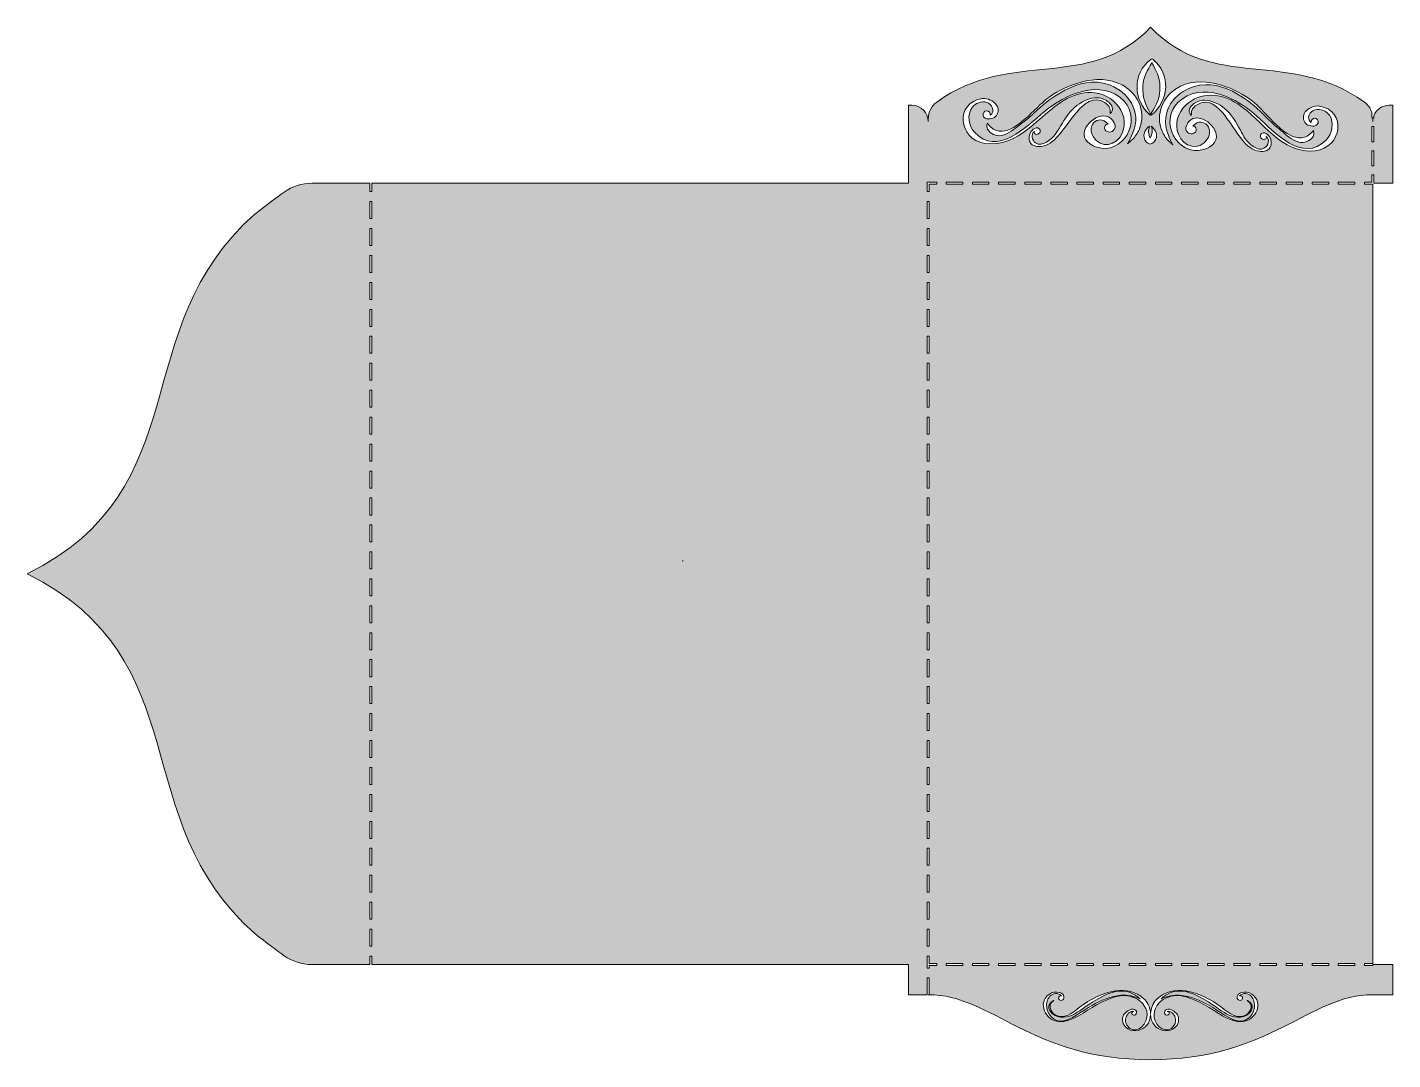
# Model space of a CAD drawing. Extents: x 14 to 986, y -977 to -241.
import ezdxf

# ---------------------------------------------------------------- set-up
doc = ezdxf.new("R2010")
doc.units = 0
doc.header["$MEASUREMENT"] = 0
doc.layers.add('Layer 1', color=7, linetype='Continuous', lineweight=0)

# ---------------------------------------------------------------- blocks, each defined once
blk = doc.blocks.new('Block_0')
at = {"layer": 'Layer 1', "transparency": 33554687}
h = blk.add_hatch(color=256, dxfattribs=at)
h.dxf.hatch_style = 2
h.set_gradient(color1=(240, 202, 210), color2=(240, 202, 210), rotation=58.31008)
edge = h.paths.add_edge_path()
edge.add_spline(control_points=[(971.29, -340.16), (971.29, -340.16), (971.29, -329.32), (971.29, -329.32), (971.29, -329.32), (972.79, -329.32), (972.79, -329.32), (972.79, -329.32), (972.79, -340.16), (972.79, -340.16), (972.79, -340.16), (971.29, -340.16), (971.29, -340.16)], knot_values=[0, 0, 0, 0, 1, 1, 1, 2, 2, 2, 3, 3, 3, 4, 4, 4, 4], degree=3, periodic=0)
edge = h.paths.add_edge_path()
edge.add_spline(control_points=[(971.29, -312.14), (971.29, -312.14), (972.79, -312.14), (972.79, -312.14), (972.79, -312.14), (972.79, -322.99), (972.79, -322.99), (972.79, -322.99), (971.29, -322.99), (971.29, -322.99), (971.29, -322.99), (971.29, -312.14), (971.29, -312.14)], knot_values=[0, 0, 0, 0, 1, 1, 1, 2, 2, 2, 3, 3, 3, 4, 4, 4, 4], degree=3, periodic=0)
edge = h.paths.add_edge_path()
edge.add_spline(control_points=[(959.19, -353.24), (959.19, -353.24), (947.43, -353.24), (947.43, -353.24), (947.43, -353.24), (947.43, -351.74), (947.43, -351.74), (947.43, -351.74), (959.19, -351.74), (959.19, -351.74), (959.19, -351.74), (959.19, -353.24), (959.19, -353.24)], knot_values=[0, 0, 0, 0, 1, 1, 1, 2, 2, 2, 3, 3, 3, 4, 4, 4, 4], degree=3, periodic=0)
edge = h.paths.add_edge_path()
edge.add_spline(control_points=[(959.19, -909.57), (959.19, -909.57), (947.43, -909.57), (947.43, -909.57), (947.43, -909.57), (947.43, -908.07), (947.43, -908.07), (947.43, -908.07), (959.19, -908.07), (959.19, -908.07), (959.19, -908.07), (959.19, -909.57), (959.19, -909.57)], knot_values=[0, 0, 0, 0, 1, 1, 1, 2, 2, 2, 3, 3, 3, 4, 4, 4, 4], degree=3, periodic=0)
edge = h.paths.add_edge_path()
edge.add_spline(control_points=[(931.01, -329.37), (906.88, -331.92), (893.34, -307.4), (875.84, -296), (864.24, -288.44), (849.16, -286.84), (838.74, -297.01), (833.25, -302.38), (830.73, -310.25), (833.57, -317.65), (837.07, -326.76), (848.48, -330.02), (854.19, -320.96), (856.33, -317.57), (856.58, -312.94), (853.14, -310.31), (851.74, -309.23), (849.9, -308.77), (848.15, -309.03), (846.06, -309.35), (845.31, -310.58), (843.9, -311.88), (845.22, -311.48), (846.15, -312.79), (846.28, -313.99), (846.6, -316.81), (842.9, -318.13), (840.81, -316.76), (837.49, -314.58), (839.01, -311.04), (841.09, -308.52), (842.63, -306.66), (844.85, -305.86), (847.22, -306.02), (852.3, -306.35), (857.32, -310.36), (859.58, -314.78), (863.15, -321.74), (857.89, -326.69), (851.36, -328.48), (832.63, -333.64), (819.45, -308.39), (833.26, -294.99), (849.95, -278.8), (875.85, -292.11), (889.76, -304.92), (901.91, -316.11), (921.99, -338.75), (938.71, -321.75), (942.91, -317.49), (944.82, -309.37), (941.17, -304.13), (939, -301.02), (934.63, -299.18), (930.92, -300.12), (927.13, -301.08), (924.26, -306.31), (928.09, -309.22), (927.9, -307.66), (929.15, -305.97), (930.82, -306.12), (932.4, -306.26), (933.37, -308.04), (933.04, -309.53), (932.68, -311.25), (930.59, -311.99), (929.02, -311.86), (925.89, -311.62), (923.46, -310.2), (922.73, -307.08), (922.28, -305.19), (922.73, -303.31), (923.87, -301.76), (926.1, -298.7), (930.46, -297.02), (934.13, -297.61), (953.72, -300.8), (950.09, -327.34), (931.01, -329.37)], knot_values=[0, 0, 0, 0, 1, 1, 1, 2, 2, 2, 3, 3, 3, 4, 4, 4, 5, 5, 5, 6, 6, 6, 7, 7, 7, 8, 8, 8, 9, 9, 9, 10, 10, 10, 11, 11, 11, 12, 12, 12, 13, 13, 13, 14, 14, 14, 15, 15, 15, 16, 16, 16, 17, 17, 17, 18, 18, 18, 19, 19, 19, 20, 20, 20, 21, 21, 21, 22, 22, 22, 23, 23, 23, 24, 24, 24, 25, 25, 25, 26, 26, 26, 26], degree=3, periodic=0)
edge = h.paths.add_edge_path()
edge.add_spline(control_points=[(940.58, -353.24), (940.58, -353.24), (928.82, -353.24), (928.82, -353.24), (928.82, -353.24), (928.82, -351.74), (928.82, -351.74), (928.82, -351.74), (940.58, -351.74), (940.58, -351.74), (940.58, -351.74), (940.58, -353.24), (940.58, -353.24)], knot_values=[0, 0, 0, 0, 1, 1, 1, 2, 2, 2, 3, 3, 3, 4, 4, 4, 4], degree=3, periodic=0)
edge = h.paths.add_edge_path()
edge.add_spline(control_points=[(940.58, -909.57), (940.58, -909.57), (928.82, -909.57), (928.82, -909.57), (928.82, -909.57), (928.82, -908.07), (928.82, -908.07), (928.82, -908.07), (940.58, -908.07), (940.58, -908.07), (940.58, -908.07), (940.58, -909.57), (940.58, -909.57)], knot_values=[0, 0, 0, 0, 1, 1, 1, 2, 2, 2, 3, 3, 3, 4, 4, 4, 4], degree=3, periodic=0)
edge = h.paths.add_edge_path()
edge.add_spline(control_points=[(921.97, -353.24), (921.97, -353.24), (910.21, -353.24), (910.21, -353.24), (910.21, -353.24), (910.21, -351.74), (910.21, -351.74), (910.21, -351.74), (921.97, -351.74), (921.97, -351.74), (921.97, -351.74), (921.97, -353.24), (921.97, -353.24)], knot_values=[0, 0, 0, 0, 1, 1, 1, 2, 2, 2, 3, 3, 3, 4, 4, 4, 4], degree=3, periodic=0)
edge = h.paths.add_edge_path()
edge.add_spline(control_points=[(921.97, -909.57), (921.97, -909.57), (910.21, -909.57), (910.21, -909.57), (910.21, -909.57), (910.21, -908.07), (910.21, -908.07), (910.21, -908.07), (921.97, -908.07), (921.97, -908.07), (921.97, -908.07), (921.97, -909.57), (921.97, -909.57)], knot_values=[0, 0, 0, 0, 1, 1, 1, 2, 2, 2, 3, 3, 3, 4, 4, 4, 4], degree=3, periodic=0)
edge = h.paths.add_edge_path()
edge.add_spline(control_points=[(903.36, -353.24), (903.36, -353.24), (891.6, -353.24), (891.6, -353.24), (891.6, -353.24), (891.6, -351.74), (891.6, -351.74), (891.6, -351.74), (903.36, -351.74), (903.36, -351.74), (903.36, -351.74), (903.36, -353.24), (903.36, -353.24)], knot_values=[0, 0, 0, 0, 1, 1, 1, 2, 2, 2, 3, 3, 3, 4, 4, 4, 4], degree=3, periodic=0)
edge = h.paths.add_edge_path()
edge.add_spline(control_points=[(903.36, -909.57), (903.36, -909.57), (891.6, -909.57), (891.6, -909.57), (891.6, -909.57), (891.6, -908.07), (891.6, -908.07), (891.6, -908.07), (903.36, -908.07), (903.36, -908.07), (903.36, -908.07), (903.36, -909.57), (903.36, -909.57)], knot_values=[0, 0, 0, 0, 1, 1, 1, 2, 2, 2, 3, 3, 3, 4, 4, 4, 4], degree=3, periodic=0)
edge = h.paths.add_edge_path()
edge.add_spline(control_points=[(866.14, -908.07), (866.14, -908.07), (866.14, -909.57), (866.14, -909.57), (866.14, -909.57), (854.38, -909.57), (854.38, -909.57), (854.38, -909.57), (854.38, -908.07), (854.38, -908.07), (854.38, -908.07), (866.14, -908.07), (866.14, -908.07)], knot_values=[0, 0, 0, 0, 1, 1, 1, 2, 2, 2, 3, 3, 3, 4, 4, 4, 4], degree=3, periodic=0)
edge = h.paths.add_edge_path()
edge.add_spline(control_points=[(866.14, -351.74), (866.14, -351.74), (866.14, -353.24), (866.14, -353.24), (866.14, -353.24), (854.38, -353.24), (854.38, -353.24), (854.38, -353.24), (854.38, -351.74), (854.38, -351.74), (854.38, -351.74), (866.14, -351.74), (866.14, -351.74)], knot_values=[0, 0, 0, 0, 1, 1, 1, 2, 2, 2, 3, 3, 3, 4, 4, 4, 4], degree=3, periodic=0)
edge = h.paths.add_edge_path()
edge.add_spline(control_points=[(884.75, -908.07), (884.75, -908.07), (884.75, -909.57), (884.75, -909.57), (884.75, -909.57), (872.99, -909.57), (872.99, -909.57), (872.99, -909.57), (872.99, -908.07), (872.99, -908.07), (872.99, -908.07), (884.75, -908.07), (884.75, -908.07)], knot_values=[0, 0, 0, 0, 1, 1, 1, 2, 2, 2, 3, 3, 3, 4, 4, 4, 4], degree=3, periodic=0)
edge = h.paths.add_edge_path()
edge.add_spline(control_points=[(872.99, -353.24), (872.99, -353.24), (872.99, -351.74), (872.99, -351.74), (872.99, -351.74), (884.75, -351.74), (884.75, -351.74), (884.75, -351.74), (884.75, -353.24), (884.75, -353.24), (884.75, -353.24), (872.99, -353.24), (872.99, -353.24)], knot_values=[0, 0, 0, 0, 1, 1, 1, 2, 2, 2, 3, 3, 3, 4, 4, 4, 4], degree=3, periodic=0)
edge = h.paths.add_edge_path()
edge.add_spline(control_points=[(896.14, -319.23), (896.53, -319.52), (896.17, -320.52), (895.93, -320.78), (895.61, -321.12), (894.8, -321.3), (894.38, -321.3), (893.25, -321.29), (892.18, -320.41), (891.97, -319.3), (891.61, -317.43), (893.39, -316.31), (895.04, -316.7), (896.45, -317.03), (897.72, -318.34), (898.51, -319.49), (899.88, -321.53), (900.19, -324.71), (898.97, -326.88), (897.05, -330.26), (893.06, -330.2), (889.71, -329.41), (884.67, -328.23), (880.95, -324.23), (877.94, -320.24), (874.51, -315.71), (871.51, -310.86), (868.16, -306.28), (864.13, -300.79), (857.63, -292.65), (849.75, -295.27), (847.78, -295.92), (845.86, -296.98), (844.45, -298.53), (843.82, -299.23), (843.44, -299.91), (843.2, -300.61), (842.84, -301.69), (842.81, -302.82), (842.72, -304.19), (841.56, -302.61), (840.71, -301.66), (841.42, -299.65), (841.91, -298.26), (842.94, -297.11), (844.07, -296.21), (846.28, -294.48), (849.31, -293.32), (852.14, -293.38), (857.33, -293.49), (862.47, -296.04), (866.42, -299.29), (871.44, -303.43), (874.66, -309.23), (877.8, -314.82), (878.89, -316.77), (879.84, -319.06), (881.2, -320.83), (883.93, -324.37), (890.03, -330.5), (894.96, -327.4), (897.42, -325.84), (898.86, -321.22), (896.14, -319.23)], knot_values=[0, 0, 0, 0, 1, 1, 1, 2, 2, 2, 3, 3, 3, 4, 4, 4, 5, 5, 5, 6, 6, 6, 7, 7, 7, 8, 8, 8, 9, 9, 9, 10, 10, 10, 11, 11, 11, 12, 12, 12, 13, 13, 13, 14, 14, 14, 15, 15, 15, 16, 16, 16, 17, 17, 17, 18, 18, 18, 19, 19, 19, 20, 20, 20, 21, 21, 21, 21], degree=3, periodic=0)
edge = h.paths.add_edge_path()
edge.add_spline(control_points=[(835.77, -353.24), (835.77, -353.24), (835.77, -351.74), (835.77, -351.74), (835.77, -351.74), (847.53, -351.74), (847.53, -351.74), (847.53, -351.74), (847.53, -353.24), (847.53, -353.24), (847.53, -353.24), (835.77, -353.24), (835.77, -353.24)], knot_values=[0, 0, 0, 0, 1, 1, 1, 2, 2, 2, 3, 3, 3, 4, 4, 4, 4], degree=3, periodic=0)
edge = h.paths.add_edge_path()
edge.add_spline(control_points=[(847.53, -908.07), (847.53, -908.07), (847.53, -909.57), (847.53, -909.57), (847.53, -909.57), (835.77, -909.57), (835.77, -909.57), (835.77, -909.57), (835.77, -908.07), (835.77, -908.07), (835.77, -908.07), (847.53, -908.07), (847.53, -908.07)], knot_values=[0, 0, 0, 0, 1, 1, 1, 2, 2, 2, 3, 3, 3, 4, 4, 4, 4], degree=3, periodic=0)
edge = h.paths.add_edge_path()
edge.add_spline(control_points=[(879.11, -949.49), (869.03, -950.1), (860.64, -941.96), (852.24, -937.54), (844.18, -933.28), (834.07, -928.45), (825, -932.51), (819.43, -935.01), (815.37, -940.34), (816.31, -946.62), (817.3, -953.15), (825.66, -959.73), (830.53, -952.13), (831.55, -950.53), (831.95, -948.33), (831.31, -946.51), (830.56, -944.35), (828.2, -941.5), (825.59, -942.19), (826.41, -942.08), (827.18, -942.93), (827.06, -943.75), (826.93, -944.56), (826.02, -945.13), (825.21, -944.96), (824.08, -944.72), (823.33, -943.17), (823.8, -942.15), (824.35, -940.92), (825.96, -940.39), (827.21, -940.68), (829.54, -941.21), (832.52, -943.25), (833.32, -945.6), (834.49, -949.04), (832.95, -953.01), (829.75, -954.72), (825.22, -957.15), (819.68, -955.91), (816.43, -951.98), (814.64, -949.81), (813.8, -947.19), (813.74, -944.52), (813.74, -944.52), (813.73, -944.52), (813.73, -944.52), (813.67, -947.19), (812.83, -949.81), (811.04, -951.98), (807.78, -955.91), (802.25, -957.15), (797.72, -954.72), (794.52, -953.01), (792.98, -949.04), (794.15, -945.6), (794.94, -943.25), (797.93, -941.21), (800.26, -940.68), (801.5, -940.39), (803.11, -940.92), (803.67, -942.15), (804.14, -943.17), (803.39, -944.72), (802.26, -944.96), (801.45, -945.13), (800.54, -944.56), (800.41, -943.75), (800.28, -942.93), (801.05, -942.08), (801.88, -942.19), (799.27, -941.5), (796.91, -944.35), (796.15, -946.51), (795.52, -948.33), (795.92, -950.53), (796.94, -952.13), (801.8, -959.73), (810.17, -953.15), (811.16, -946.62), (812.1, -940.34), (808.04, -935.01), (802.47, -932.51), (793.4, -928.45), (783.29, -933.28), (775.22, -937.54), (766.83, -941.96), (758.44, -950.1), (748.36, -949.49), (739.01, -948.93), (732.7, -935.87), (741.69, -929.91), (743.65, -928.61), (746.48, -928.11), (748.82, -928.69), (750.64, -929.15), (752.79, -930.92), (751.98, -933), (751.66, -933.8), (750.85, -934.42), (749.98, -934.41), (749.11, -934.41), (748.27, -933.7), (748.2, -932.83), (748.15, -932.3), (748.4, -931.75), (748.83, -931.42), (749.27, -931.09), (749.87, -931.01), (750.37, -931.19), (748.99, -930.03), (747.86, -929.34), (745.98, -929.52), (744.51, -929.66), (743.07, -930.32), (742.1, -931.44), (741.18, -932.49), (740.5, -933.7), (740.11, -935.04), (738.31, -941.16), (742.42, -948.78), (749.07, -949.06), (757.06, -949.38), (765.32, -941.53), (772.08, -937.9), (778.51, -934.46), (785.39, -931.18), (792.78, -930.72), (797.12, -930.46), (802.18, -931.2), (806.24, -933.31), (804.3, -931.32), (801.95, -929.72), (799.22, -928.76), (787.52, -924.62), (774.14, -934.16), (765.09, -940.51), (760.48, -943.74), (755.54, -946.86), (749.69, -946.4), (743.58, -945.9), (737.03, -938.49), (744.72, -934.52), (744.76, -934.49), (744.85, -934.54), (744.89, -934.52), (740.33, -937.04), (741.96, -942.27), (745.74, -944.59), (752.1, -948.48), (758.17, -942.98), (763.14, -939.31), (770.79, -933.67), (779.41, -928.86), (788.97, -927.54), (795.76, -926.61), (803.63, -928.28), (808.82, -933.03), (811.48, -935.46), (813.23, -938.96), (813.64, -942.57), (813.7, -943.05), (813.72, -943.54), (813.73, -944.03), (813.73, -944.03), (813.74, -944.03), (813.74, -944.03), (813.75, -943.54), (813.77, -943.05), (813.83, -942.57), (814.24, -938.96), (815.99, -935.46), (818.64, -933.03), (823.83, -928.28), (831.71, -926.61), (838.5, -927.54), (848.06, -928.86), (856.68, -933.67), (864.33, -939.31), (869.3, -942.98), (875.37, -948.48), (881.72, -944.59), (885.51, -942.27), (887.14, -937.04), (882.58, -934.52), (882.62, -934.54), (882.7, -934.49), (882.75, -934.52), (890.43, -938.49), (883.88, -945.9), (877.77, -946.4), (871.93, -946.86), (866.99, -943.74), (862.39, -940.51), (853.33, -934.16), (839.95, -924.62), (828.25, -928.76), (825.52, -929.72), (823.17, -931.32), (821.23, -933.31), (825.29, -931.2), (830.35, -930.46), (834.69, -930.72), (842.08, -931.18), (848.96, -934.46), (855.39, -937.9), (862.15, -941.53), (870.41, -949.38), (878.4, -949.06), (885.05, -948.78), (889.15, -941.16), (887.36, -935.04), (886.97, -933.7), (886.29, -932.49), (885.37, -931.44), (884.4, -930.32), (882.96, -929.66), (881.49, -929.52), (879.61, -929.34), (878.48, -930.03), (877.1, -931.19), (877.6, -931.01), (878.2, -931.09), (878.63, -931.42), (879.06, -931.75), (879.31, -932.3), (879.27, -932.83), (879.2, -933.7), (878.36, -934.41), (877.49, -934.41), (876.62, -934.42), (875.81, -933.8), (875.49, -933), (874.68, -930.92), (876.83, -929.15), (878.65, -928.69), (880.99, -928.11), (883.81, -928.61), (885.78, -929.91), (894.77, -935.87), (888.46, -948.93), (879.11, -949.49)], knot_values=[0, 0, 0, 0, 1, 1, 1, 2, 2, 2, 3, 3, 3, 4, 4, 4, 5, 5, 5, 6, 6, 6, 7, 7, 7, 8, 8, 8, 9, 9, 9, 10, 10, 10, 11, 11, 11, 12, 12, 12, 13, 13, 13, 14, 14, 14, 15, 15, 15, 16, 16, 16, 17, 17, 17, 18, 18, 18, 19, 19, 19, 20, 20, 20, 21, 21, 21, 22, 22, 22, 23, 23, 23, 24, 24, 24, 25, 25, 25, 26, 26, 26, 27, 27, 27, 28, 28, 28, 29, 29, 29, 30, 30, 30, 31, 31, 31, 32, 32, 32, 33, 33, 33, 34, 34, 34, 35, 35, 35, 36, 36, 36, 37, 37, 37, 38, 38, 38, 39, 39, 39, 40, 40, 40, 41, 41, 41, 42, 42, 42, 43, 43, 43, 44, 44, 44, 45, 45, 45, 46, 46, 46, 47, 47, 47, 48, 48, 48, 49, 49, 49, 50, 50, 50, 51, 51, 51, 52, 52, 52, 53, 53, 53, 54, 54, 54, 55, 55, 55, 56, 56, 56, 57, 57, 57, 58, 58, 58, 59, 59, 59, 60, 60, 60, 61, 61, 61, 62, 62, 62, 63, 63, 63, 64, 64, 64, 65, 65, 65, 66, 66, 66, 67, 67, 67, 68, 68, 68, 69, 69, 69, 70, 70, 70, 71, 71, 71, 72, 72, 72, 73, 73, 73, 74, 74, 74, 75, 75, 75, 76, 76, 76, 77, 77, 77, 78, 78, 78, 79, 79, 79, 80, 80, 80, 80], degree=3, periodic=0)
edge = h.paths.add_edge_path()
edge.add_spline(control_points=[(754.47, -908.07), (754.47, -908.07), (754.47, -909.57), (754.47, -909.57), (754.47, -909.57), (742.72, -909.57), (742.72, -909.57), (742.72, -909.57), (742.72, -908.07), (742.72, -908.07), (742.72, -908.07), (754.47, -908.07), (754.47, -908.07)], knot_values=[0, 0, 0, 0, 1, 1, 1, 2, 2, 2, 3, 3, 3, 4, 4, 4, 4], degree=3, periodic=0)
edge = h.paths.add_edge_path()
edge.add_spline(control_points=[(742.72, -353.24), (742.72, -353.24), (742.72, -351.74), (742.72, -351.74), (742.72, -351.74), (754.47, -351.74), (754.47, -351.74), (754.47, -351.74), (754.47, -353.24), (754.47, -353.24), (754.47, -353.24), (742.72, -353.24), (742.72, -353.24)], knot_values=[0, 0, 0, 0, 1, 1, 1, 2, 2, 2, 3, 3, 3, 4, 4, 4, 4], degree=3, periodic=0)
edge = h.paths.add_edge_path()
edge.add_spline(control_points=[(727.81, -323.07), (726.68, -320.86), (727.14, -317.69), (728.6, -315.72), (729.44, -314.6), (730.77, -313.34), (732.18, -313.08), (733.86, -312.77), (735.58, -313.96), (735.14, -315.82), (734.88, -316.92), (733.77, -317.75), (732.65, -317.7), (732.22, -317.68), (731.42, -317.46), (731.12, -317.12), (730.88, -316.84), (730.57, -315.83), (730.98, -315.56), (728.17, -317.43), (729.4, -322.11), (731.8, -323.77), (736.58, -327.09), (742.95, -321.23), (745.83, -317.82), (747.27, -316.11), (748.31, -313.87), (749.49, -311.97), (752.88, -306.52), (756.35, -300.87), (761.56, -296.96), (765.64, -293.88), (770.89, -291.57), (776.08, -291.69), (778.91, -291.76), (781.88, -293.05), (784.01, -294.88), (785.11, -295.83), (786.08, -297.01), (786.51, -298.43), (787.13, -300.47), (786.24, -301.38), (785.01, -302.9), (784.98, -301.54), (785, -300.4), (784.68, -299.31), (784.48, -298.59), (784.13, -297.9), (783.53, -297.18), (782.19, -295.57), (780.32, -294.42), (778.38, -293.68), (770.63, -290.72), (763.77, -298.56), (759.51, -303.86), (755.95, -308.29), (752.74, -313), (749.12, -317.38), (745.93, -321.23), (742.04, -325.06), (736.95, -326.02), (733.57, -326.65), (729.58, -326.54), (727.81, -323.07)], knot_values=[0, 0, 0, 0, 1, 1, 1, 2, 2, 2, 3, 3, 3, 4, 4, 4, 5, 5, 5, 6, 6, 6, 7, 7, 7, 8, 8, 8, 9, 9, 9, 10, 10, 10, 11, 11, 11, 12, 12, 12, 13, 13, 13, 14, 14, 14, 15, 15, 15, 16, 16, 16, 17, 17, 17, 18, 18, 18, 19, 19, 19, 20, 20, 20, 21, 21, 21, 21], degree=3, periodic=0)
edge = h.paths.add_edge_path()
edge.add_spline(control_points=[(735.86, -353.24), (735.86, -353.24), (724.11, -353.24), (724.11, -353.24), (724.11, -353.24), (724.11, -351.74), (724.11, -351.74), (724.11, -351.74), (735.86, -351.74), (735.86, -351.74), (735.86, -351.74), (735.86, -353.24), (735.86, -353.24)], knot_values=[0, 0, 0, 0, 1, 1, 1, 2, 2, 2, 3, 3, 3, 4, 4, 4, 4], degree=3, periodic=0)
edge = h.paths.add_edge_path()
edge.add_spline(control_points=[(735.86, -909.57), (735.86, -909.57), (724.11, -909.57), (724.11, -909.57), (724.11, -909.57), (724.11, -908.07), (724.11, -908.07), (724.11, -908.07), (735.86, -908.07), (735.86, -908.07), (735.86, -908.07), (735.86, -909.57), (735.86, -909.57)], knot_values=[0, 0, 0, 0, 1, 1, 1, 2, 2, 2, 3, 3, 3, 4, 4, 4, 4], degree=3, periodic=0)
edge = h.paths.add_edge_path()
edge.add_spline(control_points=[(773.09, -908.07), (773.09, -908.07), (773.09, -909.57), (773.09, -909.57), (773.09, -909.57), (761.33, -909.57), (761.33, -909.57), (761.33, -909.57), (761.33, -908.07), (761.33, -908.07), (761.33, -908.07), (773.09, -908.07), (773.09, -908.07)], knot_values=[0, 0, 0, 0, 1, 1, 1, 2, 2, 2, 3, 3, 3, 4, 4, 4, 4], degree=3, periodic=0)
edge = h.paths.add_edge_path()
edge.add_spline(control_points=[(761.33, -353.24), (761.33, -353.24), (761.33, -351.74), (761.33, -351.74), (761.33, -351.74), (773.09, -351.74), (773.09, -351.74), (773.09, -351.74), (773.09, -353.24), (773.09, -353.24), (773.09, -353.24), (761.33, -353.24), (761.33, -353.24)], knot_values=[0, 0, 0, 0, 1, 1, 1, 2, 2, 2, 3, 3, 3, 4, 4, 4, 4], degree=3, periodic=0)
edge = h.paths.add_edge_path()
edge.add_spline(control_points=[(791.69, -908.07), (791.69, -908.07), (791.69, -909.57), (791.69, -909.57), (791.69, -909.57), (779.94, -909.57), (779.94, -909.57), (779.94, -909.57), (779.94, -908.07), (779.94, -908.07), (779.94, -908.07), (791.69, -908.07), (791.69, -908.07)], knot_values=[0, 0, 0, 0, 1, 1, 1, 2, 2, 2, 3, 3, 3, 4, 4, 4, 4], degree=3, periodic=0)
edge = h.paths.add_edge_path()
edge.add_spline(control_points=[(779.94, -353.24), (779.94, -353.24), (779.94, -351.74), (779.94, -351.74), (779.94, -351.74), (791.69, -351.74), (791.69, -351.74), (791.69, -351.74), (791.69, -353.24), (791.69, -353.24), (791.69, -353.24), (779.94, -353.24), (779.94, -353.24)], knot_values=[0, 0, 0, 0, 1, 1, 1, 2, 2, 2, 3, 3, 3, 4, 4, 4, 4], degree=3, periodic=0)
edge = h.paths.add_edge_path()
edge.add_spline(control_points=[(695.69, -324.13), (676.72, -321.27), (674.27, -294.58), (693.98, -292.27), (697.67, -291.84), (701.96, -293.72), (704.05, -296.87), (705.12, -298.48), (705.48, -300.37), (704.95, -302.24), (704.09, -305.32), (701.59, -306.63), (698.45, -306.74), (696.88, -306.79), (694.83, -305.96), (694.54, -304.23), (694.28, -302.72), (695.32, -300.99), (696.91, -300.92), (698.58, -300.85), (699.76, -302.59), (699.5, -304.14), (703.45, -301.4), (700.82, -296.05), (697.08, -294.93), (693.41, -293.82), (688.96, -295.46), (686.66, -298.47), (682.78, -303.54), (684.33, -311.74), (688.33, -316.18), (704.28, -333.91), (725.35, -312.18), (737.98, -301.55), (752.44, -289.37), (778.91, -277.23), (794.87, -294.14), (808.07, -308.14), (793.78, -332.78), (775.3, -326.79), (768.87, -324.71), (763.82, -319.53), (767.7, -312.74), (770.15, -308.42), (775.35, -304.64), (780.43, -304.53), (782.81, -304.48), (784.99, -305.38), (786.44, -307.3), (788.42, -309.92), (789.78, -313.52), (786.36, -315.55), (784.21, -316.82), (780.58, -315.35), (781.02, -312.54), (781.21, -311.34), (782.19, -310.08), (783.49, -310.54), (782.14, -309.17), (781.44, -307.92), (779.36, -307.5), (777.64, -307.16), (775.78, -307.54), (774.33, -308.55), (770.78, -311.04), (770.82, -315.67), (772.81, -319.15), (778.12, -328.46), (789.65, -325.71), (793.56, -316.76), (796.72, -309.5), (794.55, -301.52), (789.3, -295.91), (779.35, -285.29), (764.21, -286.22), (752.29, -293.25), (734.3, -303.86), (719.68, -327.76), (695.69, -324.13)], knot_values=[0, 0, 0, 0, 1, 1, 1, 2, 2, 2, 3, 3, 3, 4, 4, 4, 5, 5, 5, 6, 6, 6, 7, 7, 7, 8, 8, 8, 9, 9, 9, 10, 10, 10, 11, 11, 11, 12, 12, 12, 13, 13, 13, 14, 14, 14, 15, 15, 15, 16, 16, 16, 17, 17, 17, 18, 18, 18, 19, 19, 19, 20, 20, 20, 21, 21, 21, 22, 22, 22, 23, 23, 23, 24, 24, 24, 25, 25, 25, 26, 26, 26, 26], degree=3, periodic=0)
edge = h.paths.add_edge_path()
edge.add_spline(control_points=[(717.25, -353.24), (717.25, -353.24), (705.5, -353.24), (705.5, -353.24), (705.5, -353.24), (705.5, -351.74), (705.5, -351.74), (705.5, -351.74), (717.25, -351.74), (717.25, -351.74), (717.25, -351.74), (717.25, -353.24), (717.25, -353.24)], knot_values=[0, 0, 0, 0, 1, 1, 1, 2, 2, 2, 3, 3, 3, 4, 4, 4, 4], degree=3, periodic=0)
edge = h.paths.add_edge_path()
edge.add_spline(control_points=[(717.25, -909.57), (717.25, -909.57), (705.5, -909.57), (705.5, -909.57), (705.5, -909.57), (705.5, -908.07), (705.5, -908.07), (705.5, -908.07), (717.25, -908.07), (717.25, -908.07), (717.25, -908.07), (717.25, -909.57), (717.25, -909.57)], knot_values=[0, 0, 0, 0, 1, 1, 1, 2, 2, 2, 3, 3, 3, 4, 4, 4, 4], degree=3, periodic=0)
edge = h.paths.add_edge_path()
edge.add_spline(control_points=[(698.64, -353.24), (698.64, -353.24), (686.89, -353.24), (686.89, -353.24), (686.89, -353.24), (686.89, -351.74), (686.89, -351.74), (686.89, -351.74), (698.64, -351.74), (698.64, -351.74), (698.64, -351.74), (698.64, -353.24), (698.64, -353.24)], knot_values=[0, 0, 0, 0, 1, 1, 1, 2, 2, 2, 3, 3, 3, 4, 4, 4, 4], degree=3, periodic=0)
edge = h.paths.add_edge_path()
edge.add_spline(control_points=[(698.64, -909.57), (698.64, -909.57), (686.89, -909.57), (686.89, -909.57), (686.89, -909.57), (686.89, -908.07), (686.89, -908.07), (686.89, -908.07), (698.64, -908.07), (698.64, -908.07), (698.64, -908.07), (698.64, -909.57), (698.64, -909.57)], knot_values=[0, 0, 0, 0, 1, 1, 1, 2, 2, 2, 3, 3, 3, 4, 4, 4, 4], degree=3, periodic=0)
edge = h.paths.add_edge_path()
edge.add_spline(control_points=[(680.03, -353.24), (680.03, -353.24), (668.28, -353.24), (668.28, -353.24), (668.28, -353.24), (668.28, -351.74), (668.28, -351.74), (668.28, -351.74), (680.03, -351.74), (680.03, -351.74), (680.03, -351.74), (680.03, -353.24), (680.03, -353.24)], knot_values=[0, 0, 0, 0, 1, 1, 1, 2, 2, 2, 3, 3, 3, 4, 4, 4, 4], degree=3, periodic=0)
edge = h.paths.add_edge_path()
edge.add_spline(control_points=[(680.03, -909.57), (680.03, -909.57), (668.28, -909.57), (668.28, -909.57), (668.28, -909.57), (668.28, -908.07), (668.28, -908.07), (668.28, -908.07), (680.03, -908.07), (680.03, -908.07), (680.03, -908.07), (680.03, -909.57), (680.03, -909.57)], knot_values=[0, 0, 0, 0, 1, 1, 1, 2, 2, 2, 3, 3, 3, 4, 4, 4, 4], degree=3, periodic=0)
edge = h.paths.add_edge_path()
edge.add_spline(control_points=[(716.11, -312.79), (723.43, -308.5), (729.32, -302.06), (735.46, -296.3), (737.4, -294.49), (739.35, -292.65), (741.53, -291.12), (748.46, -286.24), (756.17, -282.7), (764.35, -280.51), (774.05, -277.91), (784.44, -277.71), (793.53, -282.54), (796.69, -284.23), (799.55, -286.51), (801.83, -289.28), (805.7, -293.96), (807.85, -299.99), (807.55, -306.08), (807.39, -309.15), (806.62, -312.16), (805.3, -314.93), (804.6, -316.4), (803.76, -317.79), (802.79, -319.09), (801.26, -321.14), (799.23, -322.75), (797.26, -324.34), (801.16, -317.63), (804.39, -310.44), (802.74, -302.5), (801.34, -295.79), (797.11, -290.01), (791.5, -286.18), (771.23, -272.36), (748.22, -286.43), (732.59, -300.9), (728.75, -304.45), (724.8, -307.87), (720.56, -310.94), (716.67, -313.76), (712.52, -317.55), (707.65, -318.47), (703.82, -319.19), (699.52, -317.52), (697.7, -313.99), (697.08, -312.77), (696.89, -310.97), (697.59, -309.75), (697.9, -310.58), (699.68, -312.25), (700.06, -312.59), (704.85, -316.83), (710.92, -315.83), (716.11, -312.79)], knot_values=[0, 0, 0, 0, 1, 1, 1, 2, 2, 2, 3, 3, 3, 4, 4, 4, 5, 5, 5, 6, 6, 6, 7, 7, 7, 8, 8, 8, 9, 9, 9, 10, 10, 10, 11, 11, 11, 12, 12, 12, 13, 13, 13, 14, 14, 14, 15, 15, 15, 16, 16, 16, 17, 17, 17, 18, 18, 18, 18], degree=3, periodic=0)
edge = h.paths.add_edge_path()
edge.add_spline(control_points=[(813.97, -264.34), (814.1, -264.25), (814.4, -264.17), (814.74, -264.09), (815.07, -264.18), (815.37, -264.28), (815.48, -264.38), (828.6, -274.94), (826.82, -293.97), (814.23, -304), (814.23, -304), (814.23, -302.59), (814.23, -302.59), (818.18, -296.91), (820.45, -290.94), (820.42, -283.74), (820.4, -276.8), (817.45, -272.21), (814.68, -266.68), (811.67, -272.08), (808.52, -276.54), (808.19, -283.47), (807.84, -290.65), (809.84, -296.69), (813.52, -302.54), (813.52, -302.54), (813.52, -304.02), (813.52, -304.02), (801.35, -293.45), (800.39, -274.33), (813.97, -264.34)], knot_values=[0, 0, 0, 0, 1, 1, 1, 2, 2, 2, 3, 3, 3, 4, 4, 4, 5, 5, 5, 6, 6, 6, 7, 7, 7, 8, 8, 8, 9, 9, 9, 10, 10, 10, 10], degree=3, periodic=0)
edge = h.paths.add_edge_path()
edge.add_spline(control_points=[(817.16, -353.24), (817.16, -353.24), (817.16, -351.74), (817.16, -351.74), (817.16, -351.74), (828.92, -351.74), (828.92, -351.74), (828.92, -351.74), (828.92, -353.24), (828.92, -353.24), (828.92, -353.24), (817.16, -353.24), (817.16, -353.24)], knot_values=[0, 0, 0, 0, 1, 1, 1, 2, 2, 2, 3, 3, 3, 4, 4, 4, 4], degree=3, periodic=0)
edge = h.paths.add_edge_path()
edge.add_spline(control_points=[(817.16, -908.07), (817.16, -908.07), (828.92, -908.07), (828.92, -908.07), (828.92, -908.07), (828.92, -909.57), (828.92, -909.57), (828.92, -909.57), (817.16, -909.57), (817.16, -909.57), (817.16, -909.57), (817.16, -908.07), (817.16, -908.07)], knot_values=[0, 0, 0, 0, 1, 1, 1, 2, 2, 2, 3, 3, 3, 4, 4, 4, 4], degree=3, periodic=0)
edge = h.paths.add_edge_path()
edge.add_spline(control_points=[(809.07, -319.68), (808.7, -316.48), (810.55, -313.6), (813.05, -311.81), (811.88, -314.48), (812.18, -317.63), (813.48, -320.43), (814.9, -317.68), (815.33, -314.53), (814.27, -311.8), (816.71, -313.71), (818.45, -316.67), (817.93, -319.88), (817.52, -322.54), (815.65, -324.03), (813.4, -324.7), (811.18, -323.93), (809.38, -322.36), (809.07, -319.68)], knot_values=[0, 0, 0, 0, 1, 1, 1, 2, 2, 2, 3, 3, 3, 4, 4, 4, 5, 5, 5, 6, 6, 6, 6], degree=3, periodic=0)
edge = h.paths.add_edge_path()
edge.add_spline(control_points=[(810.3, -908.07), (810.3, -908.07), (810.3, -909.57), (810.3, -909.57), (810.3, -909.57), (798.55, -909.57), (798.55, -909.57), (798.55, -909.57), (798.55, -908.07), (798.55, -908.07), (798.55, -908.07), (810.3, -908.07), (810.3, -908.07)], knot_values=[0, 0, 0, 0, 1, 1, 1, 2, 2, 2, 3, 3, 3, 4, 4, 4, 4], degree=3, periodic=0)
edge = h.paths.add_edge_path()
edge.add_spline(control_points=[(798.55, -353.24), (798.55, -353.24), (798.55, -351.74), (798.55, -351.74), (798.55, -351.74), (810.3, -351.74), (810.3, -351.74), (810.3, -351.74), (810.3, -353.24), (810.3, -353.24), (810.3, -353.24), (798.55, -353.24), (798.55, -353.24)], knot_values=[0, 0, 0, 0, 1, 1, 1, 2, 2, 2, 3, 3, 3, 4, 4, 4, 4], degree=3, periodic=0)
edge = h.paths.add_edge_path()
edge.add_spline(control_points=[(835.11, -283.47), (844.4, -279.04), (854.78, -279.71), (864.35, -282.73), (872.43, -285.29), (879.98, -289.16), (886.68, -294.35), (888.78, -295.98), (890.66, -297.89), (892.51, -299.79), (898.39, -305.82), (903.99, -312.52), (911.12, -317.13), (916.16, -320.39), (922.18, -321.66), (927.16, -317.64), (927.55, -317.32), (929.39, -315.72), (929.74, -314.91), (930.39, -316.16), (930.13, -317.95), (929.44, -319.15), (927.48, -322.59), (923.1, -324.07), (919.32, -323.18), (914.49, -322.04), (910.51, -318.07), (906.75, -315.08), (902.65, -311.82), (898.86, -308.23), (895.18, -304.51), (880.21, -289.37), (857.85, -274.29), (836.98, -287.2), (831.2, -290.77), (826.72, -296.35), (825.03, -302.99), (823.02, -310.85), (825.94, -318.18), (829.54, -325.06), (827.64, -323.38), (825.68, -321.68), (824.24, -319.57), (823.33, -318.22), (822.55, -316.79), (821.91, -315.3), (820.72, -312.48), (820.08, -309.43), (820.06, -306.36), (820.03, -300.26), (822.45, -294.33), (826.51, -289.83), (828.92, -287.16), (831.87, -285.01), (835.11, -283.47)], knot_values=[0, 0, 0, 0, 1, 1, 1, 2, 2, 2, 3, 3, 3, 4, 4, 4, 5, 5, 5, 6, 6, 6, 7, 7, 7, 8, 8, 8, 9, 9, 9, 10, 10, 10, 11, 11, 11, 12, 12, 12, 13, 13, 13, 14, 14, 14, 15, 15, 15, 16, 16, 16, 17, 17, 17, 18, 18, 18, 18], degree=3, periodic=0)
edge = h.paths.add_edge_path()
edge.add_spline(control_points=[(661.43, -353.24), (661.43, -353.24), (656.18, -353.24), (656.18, -353.24), (656.18, -353.24), (656.18, -358.49), (656.18, -358.49), (656.18, -358.49), (654.68, -358.49), (654.68, -358.49), (654.68, -358.49), (654.68, -351.74), (654.68, -351.74), (654.68, -351.74), (661.43, -351.74), (661.43, -351.74), (661.43, -351.74), (661.43, -353.24), (661.43, -353.24)], knot_values=[0, 0, 0, 0, 1, 1, 1, 2, 2, 2, 3, 3, 3, 4, 4, 4, 5, 5, 5, 6, 6, 6, 6], degree=3, periodic=0)
edge = h.paths.add_edge_path()
edge.add_spline(control_points=[(661.43, -909.57), (661.43, -909.57), (656.17, -909.57), (656.17, -909.57), (656.17, -909.57), (656.17, -911.33), (656.17, -911.33), (656.17, -911.33), (654.67, -911.33), (654.67, -911.33), (654.67, -911.33), (654.67, -908.32), (654.67, -908.32), (654.67, -908.32), (654.68, -908.32), (654.68, -908.32), (654.68, -908.32), (654.68, -902.82), (654.68, -902.82), (654.68, -902.82), (656.18, -902.82), (656.18, -902.82), (656.18, -902.82), (656.18, -908.07), (656.18, -908.07), (656.18, -908.07), (661.43, -908.07), (661.43, -908.07), (661.43, -908.07), (661.43, -909.57), (661.43, -909.57)], knot_values=[0, 0, 0, 0, 1, 1, 1, 2, 2, 2, 3, 3, 3, 4, 4, 4, 5, 5, 5, 6, 6, 6, 7, 7, 7, 8, 8, 8, 9, 9, 9, 10, 10, 10, 10], degree=3, periodic=0)
edge = h.paths.add_edge_path()
edge.add_spline(control_points=[(654.68, -883.63), (654.68, -883.63), (656.18, -883.63), (656.18, -883.63), (656.18, -883.63), (656.18, -895.75), (656.18, -895.75), (656.18, -895.75), (654.68, -895.75), (654.68, -895.75), (654.68, -895.75), (654.68, -883.63), (654.68, -883.63)], knot_values=[0, 0, 0, 0, 1, 1, 1, 2, 2, 2, 3, 3, 3, 4, 4, 4, 4], degree=3, periodic=0)
edge = h.paths.add_edge_path()
edge.add_spline(control_points=[(654.68, -864.44), (654.68, -864.44), (656.18, -864.44), (656.18, -864.44), (656.18, -864.44), (656.18, -876.56), (656.18, -876.56), (656.18, -876.56), (654.68, -876.56), (654.68, -876.56), (654.68, -876.56), (654.68, -864.44), (654.68, -864.44)], knot_values=[0, 0, 0, 0, 1, 1, 1, 2, 2, 2, 3, 3, 3, 4, 4, 4, 4], degree=3, periodic=0)
edge = h.paths.add_edge_path()
edge.add_spline(control_points=[(654.68, -845.25), (654.68, -845.25), (656.18, -845.25), (656.18, -845.25), (656.18, -845.25), (656.18, -857.37), (656.18, -857.37), (656.18, -857.37), (654.68, -857.37), (654.68, -857.37), (654.68, -857.37), (654.68, -845.25), (654.68, -845.25)], knot_values=[0, 0, 0, 0, 1, 1, 1, 2, 2, 2, 3, 3, 3, 4, 4, 4, 4], degree=3, periodic=0)
edge = h.paths.add_edge_path()
edge.add_spline(control_points=[(654.68, -826.06), (654.68, -826.06), (656.18, -826.06), (656.18, -826.06), (656.18, -826.06), (656.18, -838.18), (656.18, -838.18), (656.18, -838.18), (654.68, -838.18), (654.68, -838.18), (654.68, -838.18), (654.68, -826.06), (654.68, -826.06)], knot_values=[0, 0, 0, 0, 1, 1, 1, 2, 2, 2, 3, 3, 3, 4, 4, 4, 4], degree=3, periodic=0)
edge = h.paths.add_edge_path()
edge.add_spline(control_points=[(654.68, -806.88), (654.68, -806.88), (656.18, -806.88), (656.18, -806.88), (656.18, -806.88), (656.18, -819), (656.18, -819), (656.18, -819), (654.68, -819), (654.68, -819), (654.68, -819), (654.68, -806.88), (654.68, -806.88)], knot_values=[0, 0, 0, 0, 1, 1, 1, 2, 2, 2, 3, 3, 3, 4, 4, 4, 4], degree=3, periodic=0)
edge = h.paths.add_edge_path()
edge.add_spline(control_points=[(654.68, -787.69), (654.68, -787.69), (656.18, -787.69), (656.18, -787.69), (656.18, -787.69), (656.18, -799.81), (656.18, -799.81), (656.18, -799.81), (654.68, -799.81), (654.68, -799.81), (654.68, -799.81), (654.68, -787.69), (654.68, -787.69)], knot_values=[0, 0, 0, 0, 1, 1, 1, 2, 2, 2, 3, 3, 3, 4, 4, 4, 4], degree=3, periodic=0)
edge = h.paths.add_edge_path()
edge.add_spline(control_points=[(654.68, -768.5), (654.68, -768.5), (656.18, -768.5), (656.18, -768.5), (656.18, -768.5), (656.18, -780.62), (656.18, -780.62), (656.18, -780.62), (654.68, -780.62), (654.68, -780.62), (654.68, -780.62), (654.68, -768.5), (654.68, -768.5)], knot_values=[0, 0, 0, 0, 1, 1, 1, 2, 2, 2, 3, 3, 3, 4, 4, 4, 4], degree=3, periodic=0)
edge = h.paths.add_edge_path()
edge.add_spline(control_points=[(654.68, -749.31), (654.68, -749.31), (656.18, -749.31), (656.18, -749.31), (656.18, -749.31), (656.18, -761.43), (656.18, -761.43), (656.18, -761.43), (654.68, -761.43), (654.68, -761.43), (654.68, -761.43), (654.68, -749.31), (654.68, -749.31)], knot_values=[0, 0, 0, 0, 1, 1, 1, 2, 2, 2, 3, 3, 3, 4, 4, 4, 4], degree=3, periodic=0)
edge = h.paths.add_edge_path()
edge.add_spline(control_points=[(654.68, -730.13), (654.68, -730.13), (656.18, -730.13), (656.18, -730.13), (656.18, -730.13), (656.18, -742.24), (656.18, -742.24), (656.18, -742.24), (654.68, -742.24), (654.68, -742.24), (654.68, -742.24), (654.68, -730.13), (654.68, -730.13)], knot_values=[0, 0, 0, 0, 1, 1, 1, 2, 2, 2, 3, 3, 3, 4, 4, 4, 4], degree=3, periodic=0)
edge = h.paths.add_edge_path()
edge.add_spline(control_points=[(654.68, -710.94), (654.68, -710.94), (656.18, -710.94), (656.18, -710.94), (656.18, -710.94), (656.18, -723.06), (656.18, -723.06), (656.18, -723.06), (654.68, -723.06), (654.68, -723.06), (654.68, -723.06), (654.68, -710.94), (654.68, -710.94)], knot_values=[0, 0, 0, 0, 1, 1, 1, 2, 2, 2, 3, 3, 3, 4, 4, 4, 4], degree=3, periodic=0)
edge = h.paths.add_edge_path()
edge.add_spline(control_points=[(654.68, -691.75), (654.68, -691.75), (656.18, -691.75), (656.18, -691.75), (656.18, -691.75), (656.18, -703.87), (656.18, -703.87), (656.18, -703.87), (654.68, -703.87), (654.68, -703.87), (654.68, -703.87), (654.68, -691.75), (654.68, -691.75)], knot_values=[0, 0, 0, 0, 1, 1, 1, 2, 2, 2, 3, 3, 3, 4, 4, 4, 4], degree=3, periodic=0)
edge = h.paths.add_edge_path()
edge.add_spline(control_points=[(654.68, -672.56), (654.68, -672.56), (656.18, -672.56), (656.18, -672.56), (656.18, -672.56), (656.18, -684.68), (656.18, -684.68), (656.18, -684.68), (654.68, -684.68), (654.68, -684.68), (654.68, -684.68), (654.68, -672.56), (654.68, -672.56)], knot_values=[0, 0, 0, 0, 1, 1, 1, 2, 2, 2, 3, 3, 3, 4, 4, 4, 4], degree=3, periodic=0)
edge = h.paths.add_edge_path()
edge.add_spline(control_points=[(654.68, -653.37), (654.68, -653.37), (656.18, -653.37), (656.18, -653.37), (656.18, -653.37), (656.18, -665.49), (656.18, -665.49), (656.18, -665.49), (654.68, -665.49), (654.68, -665.49), (654.68, -665.49), (654.68, -653.37), (654.68, -653.37)], knot_values=[0, 0, 0, 0, 1, 1, 1, 2, 2, 2, 3, 3, 3, 4, 4, 4, 4], degree=3, periodic=0)
edge = h.paths.add_edge_path()
edge.add_spline(control_points=[(654.68, -634.19), (654.68, -634.19), (656.18, -634.19), (656.18, -634.19), (656.18, -634.19), (656.18, -646.3), (656.18, -646.3), (656.18, -646.3), (654.68, -646.3), (654.68, -646.3), (654.68, -646.3), (654.68, -634.19), (654.68, -634.19)], knot_values=[0, 0, 0, 0, 1, 1, 1, 2, 2, 2, 3, 3, 3, 4, 4, 4, 4], degree=3, periodic=0)
edge = h.paths.add_edge_path()
edge.add_spline(control_points=[(654.68, -615), (654.68, -615), (656.18, -615), (656.18, -615), (656.18, -615), (656.18, -627.12), (656.18, -627.12), (656.18, -627.12), (654.68, -627.12), (654.68, -627.12), (654.68, -627.12), (654.68, -615), (654.68, -615)], knot_values=[0, 0, 0, 0, 1, 1, 1, 2, 2, 2, 3, 3, 3, 4, 4, 4, 4], degree=3, periodic=0)
edge = h.paths.add_edge_path()
edge.add_spline(control_points=[(654.68, -595.81), (654.68, -595.81), (656.18, -595.81), (656.18, -595.81), (656.18, -595.81), (656.18, -607.93), (656.18, -607.93), (656.18, -607.93), (654.68, -607.93), (654.68, -607.93), (654.68, -607.93), (654.68, -595.81), (654.68, -595.81)], knot_values=[0, 0, 0, 0, 1, 1, 1, 2, 2, 2, 3, 3, 3, 4, 4, 4, 4], degree=3, periodic=0)
edge = h.paths.add_edge_path()
edge.add_spline(control_points=[(654.68, -576.62), (654.68, -576.62), (656.18, -576.62), (656.18, -576.62), (656.18, -576.62), (656.18, -588.74), (656.18, -588.74), (656.18, -588.74), (654.68, -588.74), (654.68, -588.74), (654.68, -588.74), (654.68, -576.62), (654.68, -576.62)], knot_values=[0, 0, 0, 0, 1, 1, 1, 2, 2, 2, 3, 3, 3, 4, 4, 4, 4], degree=3, periodic=0)
edge = h.paths.add_edge_path()
edge.add_spline(control_points=[(654.68, -557.43), (654.68, -557.43), (656.18, -557.43), (656.18, -557.43), (656.18, -557.43), (656.18, -569.55), (656.18, -569.55), (656.18, -569.55), (654.68, -569.55), (654.68, -569.55), (654.68, -569.55), (654.68, -557.43), (654.68, -557.43)], knot_values=[0, 0, 0, 0, 1, 1, 1, 2, 2, 2, 3, 3, 3, 4, 4, 4, 4], degree=3, periodic=0)
edge = h.paths.add_edge_path()
edge.add_spline(control_points=[(654.68, -538.25), (654.68, -538.25), (656.18, -538.25), (656.18, -538.25), (656.18, -538.25), (656.18, -550.37), (656.18, -550.37), (656.18, -550.37), (654.68, -550.37), (654.68, -550.37), (654.68, -550.37), (654.68, -538.25), (654.68, -538.25)], knot_values=[0, 0, 0, 0, 1, 1, 1, 2, 2, 2, 3, 3, 3, 4, 4, 4, 4], degree=3, periodic=0)
edge = h.paths.add_edge_path()
edge.add_spline(control_points=[(654.68, -519.06), (654.68, -519.06), (656.18, -519.06), (656.18, -519.06), (656.18, -519.06), (656.18, -531.18), (656.18, -531.18), (656.18, -531.18), (654.68, -531.18), (654.68, -531.18), (654.68, -531.18), (654.68, -519.06), (654.68, -519.06)], knot_values=[0, 0, 0, 0, 1, 1, 1, 2, 2, 2, 3, 3, 3, 4, 4, 4, 4], degree=3, periodic=0)
edge = h.paths.add_edge_path()
edge.add_spline(control_points=[(654.68, -499.87), (654.68, -499.87), (656.18, -499.87), (656.18, -499.87), (656.18, -499.87), (656.18, -511.99), (656.18, -511.99), (656.18, -511.99), (654.68, -511.99), (654.68, -511.99), (654.68, -511.99), (654.68, -499.87), (654.68, -499.87)], knot_values=[0, 0, 0, 0, 1, 1, 1, 2, 2, 2, 3, 3, 3, 4, 4, 4, 4], degree=3, periodic=0)
edge = h.paths.add_edge_path()
edge.add_spline(control_points=[(654.68, -480.68), (654.68, -480.68), (656.18, -480.68), (656.18, -480.68), (656.18, -480.68), (656.18, -492.8), (656.18, -492.8), (656.18, -492.8), (654.68, -492.8), (654.68, -492.8), (654.68, -492.8), (654.68, -480.68), (654.68, -480.68)], knot_values=[0, 0, 0, 0, 1, 1, 1, 2, 2, 2, 3, 3, 3, 4, 4, 4, 4], degree=3, periodic=0)
edge = h.paths.add_edge_path()
edge.add_spline(control_points=[(654.68, -461.5), (654.68, -461.5), (656.18, -461.5), (656.18, -461.5), (656.18, -461.5), (656.18, -473.61), (656.18, -473.61), (656.18, -473.61), (654.68, -473.61), (654.68, -473.61), (654.68, -473.61), (654.68, -461.5), (654.68, -461.5)], knot_values=[0, 0, 0, 0, 1, 1, 1, 2, 2, 2, 3, 3, 3, 4, 4, 4, 4], degree=3, periodic=0)
edge = h.paths.add_edge_path()
edge.add_spline(control_points=[(654.68, -442.31), (654.68, -442.31), (656.18, -442.31), (656.18, -442.31), (656.18, -442.31), (656.18, -454.43), (656.18, -454.43), (656.18, -454.43), (654.68, -454.43), (654.68, -454.43), (654.68, -454.43), (654.68, -442.31), (654.68, -442.31)], knot_values=[0, 0, 0, 0, 1, 1, 1, 2, 2, 2, 3, 3, 3, 4, 4, 4, 4], degree=3, periodic=0)
edge = h.paths.add_edge_path()
edge.add_spline(control_points=[(654.68, -423.12), (654.68, -423.12), (656.18, -423.12), (656.18, -423.12), (656.18, -423.12), (656.18, -435.24), (656.18, -435.24), (656.18, -435.24), (654.68, -435.24), (654.68, -435.24), (654.68, -435.24), (654.68, -423.12), (654.68, -423.12)], knot_values=[0, 0, 0, 0, 1, 1, 1, 2, 2, 2, 3, 3, 3, 4, 4, 4, 4], degree=3, periodic=0)
edge = h.paths.add_edge_path()
edge.add_spline(control_points=[(654.68, -403.93), (654.68, -403.93), (656.18, -403.93), (656.18, -403.93), (656.18, -403.93), (656.18, -416.05), (656.18, -416.05), (656.18, -416.05), (654.68, -416.05), (654.68, -416.05), (654.68, -416.05), (654.68, -403.93), (654.68, -403.93)], knot_values=[0, 0, 0, 0, 1, 1, 1, 2, 2, 2, 3, 3, 3, 4, 4, 4, 4], degree=3, periodic=0)
edge = h.paths.add_edge_path()
edge.add_spline(control_points=[(654.68, -384.74), (654.68, -384.74), (656.18, -384.74), (656.18, -384.74), (656.18, -384.74), (656.18, -396.86), (656.18, -396.86), (656.18, -396.86), (654.68, -396.86), (654.68, -396.86), (654.68, -396.86), (654.68, -384.74), (654.68, -384.74)], knot_values=[0, 0, 0, 0, 1, 1, 1, 2, 2, 2, 3, 3, 3, 4, 4, 4, 4], degree=3, periodic=0)
edge = h.paths.add_edge_path()
edge.add_spline(control_points=[(654.68, -365.56), (654.68, -365.56), (656.18, -365.56), (656.18, -365.56), (656.18, -365.56), (656.18, -377.67), (656.18, -377.67), (656.18, -377.67), (654.68, -377.67), (654.68, -377.67), (654.68, -377.67), (654.68, -365.56), (654.68, -365.56)], knot_values=[0, 0, 0, 0, 1, 1, 1, 2, 2, 2, 3, 3, 3, 4, 4, 4, 4], degree=3, periodic=0)
edge = h.paths.add_edge_path()
edge.add_spline(control_points=[(259.23, -377.67), (259.23, -377.67), (257.73, -377.67), (257.73, -377.67), (257.73, -377.67), (257.73, -365.56), (257.73, -365.56), (257.73, -365.56), (259.23, -365.56), (259.23, -365.56), (259.23, -365.56), (259.23, -377.67), (259.23, -377.67)], knot_values=[0, 0, 0, 0, 1, 1, 1, 2, 2, 2, 3, 3, 3, 4, 4, 4, 4], degree=3, periodic=0)
edge = h.paths.add_edge_path()
edge.add_spline(control_points=[(259.23, -396.86), (259.23, -396.86), (257.73, -396.86), (257.73, -396.86), (257.73, -396.86), (257.73, -384.74), (257.73, -384.74), (257.73, -384.74), (259.23, -384.74), (259.23, -384.74), (259.23, -384.74), (259.23, -396.86), (259.23, -396.86)], knot_values=[0, 0, 0, 0, 1, 1, 1, 2, 2, 2, 3, 3, 3, 4, 4, 4, 4], degree=3, periodic=0)
edge = h.paths.add_edge_path()
edge.add_spline(control_points=[(259.23, -416.05), (259.23, -416.05), (257.73, -416.05), (257.73, -416.05), (257.73, -416.05), (257.73, -403.93), (257.73, -403.93), (257.73, -403.93), (259.23, -403.93), (259.23, -403.93), (259.23, -403.93), (259.23, -416.05), (259.23, -416.05)], knot_values=[0, 0, 0, 0, 1, 1, 1, 2, 2, 2, 3, 3, 3, 4, 4, 4, 4], degree=3, periodic=0)
edge = h.paths.add_edge_path()
edge.add_spline(control_points=[(259.23, -435.24), (259.23, -435.24), (257.73, -435.24), (257.73, -435.24), (257.73, -435.24), (257.73, -423.12), (257.73, -423.12), (257.73, -423.12), (259.23, -423.12), (259.23, -423.12), (259.23, -423.12), (259.23, -435.24), (259.23, -435.24)], knot_values=[0, 0, 0, 0, 1, 1, 1, 2, 2, 2, 3, 3, 3, 4, 4, 4, 4], degree=3, periodic=0)
edge = h.paths.add_edge_path()
edge.add_spline(control_points=[(259.23, -454.43), (259.23, -454.43), (257.73, -454.43), (257.73, -454.43), (257.73, -454.43), (257.73, -442.31), (257.73, -442.31), (257.73, -442.31), (259.23, -442.31), (259.23, -442.31), (259.23, -442.31), (259.23, -454.43), (259.23, -454.43)], knot_values=[0, 0, 0, 0, 1, 1, 1, 2, 2, 2, 3, 3, 3, 4, 4, 4, 4], degree=3, periodic=0)
edge = h.paths.add_edge_path()
edge.add_spline(control_points=[(259.23, -473.61), (259.23, -473.61), (257.73, -473.61), (257.73, -473.61), (257.73, -473.61), (257.73, -461.5), (257.73, -461.5), (257.73, -461.5), (259.23, -461.5), (259.23, -461.5), (259.23, -461.5), (259.23, -473.61), (259.23, -473.61)], knot_values=[0, 0, 0, 0, 1, 1, 1, 2, 2, 2, 3, 3, 3, 4, 4, 4, 4], degree=3, periodic=0)
edge = h.paths.add_edge_path()
edge.add_spline(control_points=[(259.23, -492.8), (259.23, -492.8), (257.73, -492.8), (257.73, -492.8), (257.73, -492.8), (257.73, -480.68), (257.73, -480.68), (257.73, -480.68), (259.23, -480.68), (259.23, -480.68), (259.23, -480.68), (259.23, -492.8), (259.23, -492.8)], knot_values=[0, 0, 0, 0, 1, 1, 1, 2, 2, 2, 3, 3, 3, 4, 4, 4, 4], degree=3, periodic=0)
edge = h.paths.add_edge_path()
edge.add_spline(control_points=[(259.23, -511.99), (259.23, -511.99), (257.73, -511.99), (257.73, -511.99), (257.73, -511.99), (257.73, -499.87), (257.73, -499.87), (257.73, -499.87), (259.23, -499.87), (259.23, -499.87), (259.23, -499.87), (259.23, -511.99), (259.23, -511.99)], knot_values=[0, 0, 0, 0, 1, 1, 1, 2, 2, 2, 3, 3, 3, 4, 4, 4, 4], degree=3, periodic=0)
edge = h.paths.add_edge_path()
edge.add_spline(control_points=[(259.23, -531.18), (259.23, -531.18), (257.73, -531.18), (257.73, -531.18), (257.73, -531.18), (257.73, -519.06), (257.73, -519.06), (257.73, -519.06), (259.23, -519.06), (259.23, -519.06), (259.23, -519.06), (259.23, -531.18), (259.23, -531.18)], knot_values=[0, 0, 0, 0, 1, 1, 1, 2, 2, 2, 3, 3, 3, 4, 4, 4, 4], degree=3, periodic=0)
edge = h.paths.add_edge_path()
edge.add_spline(control_points=[(259.23, -550.37), (259.23, -550.37), (257.73, -550.37), (257.73, -550.37), (257.73, -550.37), (257.73, -538.25), (257.73, -538.25), (257.73, -538.25), (259.23, -538.25), (259.23, -538.25), (259.23, -538.25), (259.23, -550.37), (259.23, -550.37)], knot_values=[0, 0, 0, 0, 1, 1, 1, 2, 2, 2, 3, 3, 3, 4, 4, 4, 4], degree=3, periodic=0)
edge = h.paths.add_edge_path()
edge.add_spline(control_points=[(259.23, -569.55), (259.23, -569.55), (257.73, -569.55), (257.73, -569.55), (257.73, -569.55), (257.73, -557.43), (257.73, -557.43), (257.73, -557.43), (259.23, -557.43), (259.23, -557.43), (259.23, -557.43), (259.23, -569.55), (259.23, -569.55)], knot_values=[0, 0, 0, 0, 1, 1, 1, 2, 2, 2, 3, 3, 3, 4, 4, 4, 4], degree=3, periodic=0)
edge = h.paths.add_edge_path()
edge.add_spline(control_points=[(259.23, -588.74), (259.23, -588.74), (257.73, -588.74), (257.73, -588.74), (257.73, -588.74), (257.73, -576.62), (257.73, -576.62), (257.73, -576.62), (259.23, -576.62), (259.23, -576.62), (259.23, -576.62), (259.23, -588.74), (259.23, -588.74)], knot_values=[0, 0, 0, 0, 1, 1, 1, 2, 2, 2, 3, 3, 3, 4, 4, 4, 4], degree=3, periodic=0)
edge = h.paths.add_edge_path()
edge.add_spline(control_points=[(259.23, -607.93), (259.23, -607.93), (257.73, -607.93), (257.73, -607.93), (257.73, -607.93), (257.73, -595.81), (257.73, -595.81), (257.73, -595.81), (259.23, -595.81), (259.23, -595.81), (259.23, -595.81), (259.23, -607.93), (259.23, -607.93)], knot_values=[0, 0, 0, 0, 1, 1, 1, 2, 2, 2, 3, 3, 3, 4, 4, 4, 4], degree=3, periodic=0)
edge = h.paths.add_edge_path()
edge.add_spline(control_points=[(259.23, -627.12), (259.23, -627.12), (257.73, -627.12), (257.73, -627.12), (257.73, -627.12), (257.73, -615), (257.73, -615), (257.73, -615), (259.23, -615), (259.23, -615), (259.23, -615), (259.23, -627.12), (259.23, -627.12)], knot_values=[0, 0, 0, 0, 1, 1, 1, 2, 2, 2, 3, 3, 3, 4, 4, 4, 4], degree=3, periodic=0)
edge = h.paths.add_edge_path()
edge.add_spline(control_points=[(259.23, -646.3), (259.23, -646.3), (257.73, -646.3), (257.73, -646.3), (257.73, -646.3), (257.73, -634.19), (257.73, -634.19), (257.73, -634.19), (259.23, -634.19), (259.23, -634.19), (259.23, -634.19), (259.23, -646.3), (259.23, -646.3)], knot_values=[0, 0, 0, 0, 1, 1, 1, 2, 2, 2, 3, 3, 3, 4, 4, 4, 4], degree=3, periodic=0)
edge = h.paths.add_edge_path()
edge.add_spline(control_points=[(259.23, -665.49), (259.23, -665.49), (257.73, -665.49), (257.73, -665.49), (257.73, -665.49), (257.73, -653.37), (257.73, -653.37), (257.73, -653.37), (259.23, -653.37), (259.23, -653.37), (259.23, -653.37), (259.23, -665.49), (259.23, -665.49)], knot_values=[0, 0, 0, 0, 1, 1, 1, 2, 2, 2, 3, 3, 3, 4, 4, 4, 4], degree=3, periodic=0)
edge = h.paths.add_edge_path()
edge.add_spline(control_points=[(259.23, -684.68), (259.23, -684.68), (257.73, -684.68), (257.73, -684.68), (257.73, -684.68), (257.73, -672.56), (257.73, -672.56), (257.73, -672.56), (259.23, -672.56), (259.23, -672.56), (259.23, -672.56), (259.23, -684.68), (259.23, -684.68)], knot_values=[0, 0, 0, 0, 1, 1, 1, 2, 2, 2, 3, 3, 3, 4, 4, 4, 4], degree=3, periodic=0)
edge = h.paths.add_edge_path()
edge.add_spline(control_points=[(259.23, -703.87), (259.23, -703.87), (257.73, -703.87), (257.73, -703.87), (257.73, -703.87), (257.73, -691.75), (257.73, -691.75), (257.73, -691.75), (259.23, -691.75), (259.23, -691.75), (259.23, -691.75), (259.23, -703.87), (259.23, -703.87)], knot_values=[0, 0, 0, 0, 1, 1, 1, 2, 2, 2, 3, 3, 3, 4, 4, 4, 4], degree=3, periodic=0)
edge = h.paths.add_edge_path()
edge.add_spline(control_points=[(259.23, -723.06), (259.23, -723.06), (257.73, -723.06), (257.73, -723.06), (257.73, -723.06), (257.73, -710.94), (257.73, -710.94), (257.73, -710.94), (259.23, -710.94), (259.23, -710.94), (259.23, -710.94), (259.23, -723.06), (259.23, -723.06)], knot_values=[0, 0, 0, 0, 1, 1, 1, 2, 2, 2, 3, 3, 3, 4, 4, 4, 4], degree=3, periodic=0)
edge = h.paths.add_edge_path()
edge.add_spline(control_points=[(259.23, -742.24), (259.23, -742.24), (257.73, -742.24), (257.73, -742.24), (257.73, -742.24), (257.73, -730.13), (257.73, -730.13), (257.73, -730.13), (259.23, -730.13), (259.23, -730.13), (259.23, -730.13), (259.23, -742.24), (259.23, -742.24)], knot_values=[0, 0, 0, 0, 1, 1, 1, 2, 2, 2, 3, 3, 3, 4, 4, 4, 4], degree=3, periodic=0)
edge = h.paths.add_edge_path()
edge.add_spline(control_points=[(259.23, -761.43), (259.23, -761.43), (257.73, -761.43), (257.73, -761.43), (257.73, -761.43), (257.73, -749.31), (257.73, -749.31), (257.73, -749.31), (259.23, -749.31), (259.23, -749.31), (259.23, -749.31), (259.23, -761.43), (259.23, -761.43)], knot_values=[0, 0, 0, 0, 1, 1, 1, 2, 2, 2, 3, 3, 3, 4, 4, 4, 4], degree=3, periodic=0)
edge = h.paths.add_edge_path()
edge.add_spline(control_points=[(259.23, -780.62), (259.23, -780.62), (257.73, -780.62), (257.73, -780.62), (257.73, -780.62), (257.73, -768.5), (257.73, -768.5), (257.73, -768.5), (259.23, -768.5), (259.23, -768.5), (259.23, -768.5), (259.23, -780.62), (259.23, -780.62)], knot_values=[0, 0, 0, 0, 1, 1, 1, 2, 2, 2, 3, 3, 3, 4, 4, 4, 4], degree=3, periodic=0)
edge = h.paths.add_edge_path()
edge.add_spline(control_points=[(259.23, -799.81), (259.23, -799.81), (257.73, -799.81), (257.73, -799.81), (257.73, -799.81), (257.73, -787.69), (257.73, -787.69), (257.73, -787.69), (259.23, -787.69), (259.23, -787.69), (259.23, -787.69), (259.23, -799.81), (259.23, -799.81)], knot_values=[0, 0, 0, 0, 1, 1, 1, 2, 2, 2, 3, 3, 3, 4, 4, 4, 4], degree=3, periodic=0)
edge = h.paths.add_edge_path()
edge.add_spline(control_points=[(259.23, -819), (259.23, -819), (257.73, -819), (257.73, -819), (257.73, -819), (257.73, -806.88), (257.73, -806.88), (257.73, -806.88), (259.23, -806.88), (259.23, -806.88), (259.23, -806.88), (259.23, -819), (259.23, -819)], knot_values=[0, 0, 0, 0, 1, 1, 1, 2, 2, 2, 3, 3, 3, 4, 4, 4, 4], degree=3, periodic=0)
edge = h.paths.add_edge_path()
edge.add_spline(control_points=[(259.23, -838.18), (259.23, -838.18), (257.73, -838.18), (257.73, -838.18), (257.73, -838.18), (257.73, -826.06), (257.73, -826.06), (257.73, -826.06), (259.23, -826.06), (259.23, -826.06), (259.23, -826.06), (259.23, -838.18), (259.23, -838.18)], knot_values=[0, 0, 0, 0, 1, 1, 1, 2, 2, 2, 3, 3, 3, 4, 4, 4, 4], degree=3, periodic=0)
edge = h.paths.add_edge_path()
edge.add_spline(control_points=[(259.23, -857.37), (259.23, -857.37), (257.73, -857.37), (257.73, -857.37), (257.73, -857.37), (257.73, -845.25), (257.73, -845.25), (257.73, -845.25), (259.23, -845.25), (259.23, -845.25), (259.23, -845.25), (259.23, -857.37), (259.23, -857.37)], knot_values=[0, 0, 0, 0, 1, 1, 1, 2, 2, 2, 3, 3, 3, 4, 4, 4, 4], degree=3, periodic=0)
edge = h.paths.add_edge_path()
edge.add_spline(control_points=[(259.23, -876.56), (259.23, -876.56), (257.73, -876.56), (257.73, -876.56), (257.73, -876.56), (257.73, -864.44), (257.73, -864.44), (257.73, -864.44), (259.23, -864.44), (259.23, -864.44), (259.23, -864.44), (259.23, -876.56), (259.23, -876.56)], knot_values=[0, 0, 0, 0, 1, 1, 1, 2, 2, 2, 3, 3, 3, 4, 4, 4, 4], degree=3, periodic=0)
edge = h.paths.add_edge_path()
edge.add_spline(control_points=[(259.23, -895.75), (259.23, -895.75), (257.73, -895.75), (257.73, -895.75), (257.73, -895.75), (257.73, -883.63), (257.73, -883.63), (257.73, -883.63), (259.23, -883.63), (259.23, -883.63), (259.23, -883.63), (259.23, -895.75), (259.23, -895.75)], knot_values=[0, 0, 0, 0, 1, 1, 1, 2, 2, 2, 3, 3, 3, 4, 4, 4, 4], degree=3, periodic=0)
edge = h.paths.add_edge_path()
edge.add_spline(control_points=[(986.16, -352.47), (986.16, -352.47), (986.16, -296.97), (986.16, -296.97), (986.16, -296.97), (983.64, -296.97), (983.64, -296.97), (978.67, -296.97), (974.44, -300.1), (972.79, -304.49), (972.79, -304.49), (972.79, -305.82), (972.79, -305.82), (972.79, -305.82), (972.38, -305.82), (972.38, -305.82), (972.17, -306.7), (972.04, -307.62), (972.04, -308.57), (972.04, -308.57), (972.04, -306.53), (972.04, -306.53), (972.04, -306.29), (972.01, -306.06), (972, -305.82), (972, -305.82), (971.29, -305.82), (971.29, -305.82), (971.29, -305.82), (971.29, -301.97), (971.29, -301.97), (970.35, -299.09), (968.53, -296.53), (966.01, -294.71), (912.26, -256.07), (858.03, -287.83), (813.73, -241.46), (769.46, -287.82), (715.25, -256.09), (661.52, -294.67), (657.68, -297.43), (655.42, -301.88), (655.42, -306.61), (655.42, -306.61), (655.42, -308.59), (655.42, -308.59), (655.42, -302.18), (650.23, -296.99), (643.83, -296.99), (643.83, -296.99), (641.31, -296.99), (641.31, -296.99), (641.31, -296.99), (641.31, -352.49), (641.31, -352.49), (641.31, -352.49), (259.23, -352.49), (259.23, -352.49), (259.23, -352.49), (259.23, -358.49), (259.23, -358.49), (259.23, -358.49), (257.73, -358.49), (257.73, -358.49), (257.73, -358.49), (257.73, -352.49), (257.73, -352.49), (257.73, -352.49), (216.37, -352.49), (216.37, -352.49), (209.31, -352.49), (202.42, -354.69), (196.64, -358.83), (191.46, -362.53), (184.32, -367.8), (175.85, -374.46), (83.12, -456.33), (136.85, -569.55), (13.84, -630.65), (136.85, -691.77), (83.12, -804.98), (175.85, -886.85), (184.36, -893.54), (191.53, -898.83), (196.71, -902.53), (202.45, -906.63), (209.28, -908.82), (216.28, -908.82), (216.28, -908.82), (257.73, -908.82), (257.73, -908.82), (257.73, -908.82), (257.73, -902.82), (257.73, -902.82), (257.73, -902.82), (259.23, -902.82), (259.23, -902.82), (259.23, -902.82), (259.23, -908.82), (259.23, -908.82), (259.23, -908.82), (641.31, -908.82), (641.31, -908.82), (641.31, -908.82), (641.31, -930.33), (641.31, -930.33), (641.31, -930.33), (654.67, -930.33), (654.67, -930.33), (654.67, -930.33), (654.67, -918.33), (654.67, -918.33), (654.67, -918.33), (656.17, -918.33), (656.17, -918.33), (656.17, -918.33), (656.17, -930.33), (656.17, -930.33), (656.17, -930.33), (655.42, -930.33), (655.42, -930.33), (678.26, -930.33), (696.41, -941.9), (719.57, -953.46), (742.72, -965.03), (770.88, -976.6), (813.73, -976.6), (899.43, -976.6), (926.38, -930.33), (972.04, -930.33), (972.04, -930.33), (986.16, -930.33), (986.16, -930.33), (986.16, -930.33), (986.16, -908.82), (986.16, -908.82), (986.16, -908.82), (972.04, -908.82), (972.04, -908.82), (972.04, -908.82), (972.04, -909.57), (972.04, -909.57), (972.04, -909.57), (966.04, -909.57), (966.04, -909.57), (966.04, -909.57), (966.04, -908.07), (966.04, -908.07), (966.04, -908.07), (972.04, -908.07), (972.04, -908.07), (972.04, -908.07), (972.04, -353.24), (972.04, -353.24), (972.04, -353.24), (966.04, -353.24), (966.04, -353.24), (966.04, -353.24), (966.04, -351.74), (966.04, -351.74), (966.04, -351.74), (971.29, -351.74), (971.29, -351.74), (971.29, -351.74), (971.29, -346.49), (971.29, -346.49), (971.29, -346.49), (972.79, -346.49), (972.79, -346.49), (972.79, -346.49), (972.79, -352.47), (972.79, -352.47), (972.79, -352.47), (986.16, -352.47), (986.16, -352.47)], knot_values=[0, 0, 0, 0, 1, 1, 1, 2, 2, 2, 3, 3, 3, 4, 4, 4, 5, 5, 5, 6, 6, 6, 7, 7, 7, 8, 8, 8, 9, 9, 9, 10, 10, 10, 11, 11, 11, 12, 12, 12, 13, 13, 13, 14, 14, 14, 15, 15, 15, 16, 16, 16, 17, 17, 17, 18, 18, 18, 19, 19, 19, 20, 20, 20, 21, 21, 21, 22, 22, 22, 23, 23, 23, 24, 24, 24, 25, 25, 25, 26, 26, 26, 27, 27, 27, 28, 28, 28, 29, 29, 29, 30, 30, 30, 31, 31, 31, 32, 32, 32, 33, 33, 33, 34, 34, 34, 35, 35, 35, 36, 36, 36, 37, 37, 37, 38, 38, 38, 39, 39, 39, 40, 40, 40, 41, 41, 41, 42, 42, 42, 43, 43, 43, 44, 44, 44, 45, 45, 45, 46, 46, 46, 47, 47, 47, 48, 48, 48, 49, 49, 49, 50, 50, 50, 51, 51, 51, 52, 52, 52, 53, 53, 53, 54, 54, 54, 55, 55, 55, 56, 56, 56, 57, 57, 57, 58, 58, 58, 58], degree=3, periodic=0)
h = blk.add_hatch(color=256, dxfattribs=at)
h.dxf.hatch_style = 2
h.set_gradient(color1=(240, 202, 210), color2=(240, 202, 210), rotation=58.31008)
edge = h.paths.add_edge_path()
edge.add_spline(control_points=[(972.04, -308.57), (972.04, -308.57), (972.04, -306.53), (972.04, -306.53), (972.04, -306.29), (972.01, -306.06), (972, -305.82), (972, -305.82), (972.38, -305.82), (972.38, -305.82), (972.17, -306.7), (972.04, -307.62), (972.04, -308.57)], knot_values=[0, 0, 0, 0, 1, 1, 1, 2, 2, 2, 3, 3, 3, 4, 4, 4, 4], degree=3, periodic=0)
at = {"layer": 'Layer 1'}
for points, knots in [([(986.16, -352.47), (986.16, -352.47), (986.16, -296.97), (986.16, -296.97), (986.16, -296.97), (983.64, -296.97), (983.64, -296.97), (978.67, -296.97), (974.44, -300.1), (972.79, -304.49), (972.79, -304.49), (972.79, -305.82), (972.79, -305.82), (972.79, -305.82), (972.38, -305.82), (972.38, -305.82), (972.17, -306.7), (972.04, -307.62), (972.04, -308.57), (972.04, -308.57), (972.04, -306.53), (972.04, -306.53), (972.04, -306.29), (972.01, -306.06), (972, -305.82), (972, -305.82), (971.29, -305.82), (971.29, -305.82), (971.29, -305.82), (971.29, -301.97), (971.29, -301.97), (970.35, -299.09), (968.53, -296.53), (966.01, -294.71), (912.26, -256.07), (858.03, -287.83), (813.73, -241.46), (769.46, -287.82), (715.25, -256.09), (661.52, -294.67), (657.68, -297.43), (655.42, -301.88), (655.42, -306.61), (655.42, -306.61), (655.42, -308.59), (655.42, -308.59), (655.42, -302.18), (650.23, -296.99), (643.83, -296.99), (643.83, -296.99), (641.31, -296.99), (641.31, -296.99), (641.31, -296.99), (641.31, -352.49), (641.31, -352.49), (641.31, -352.49), (259.23, -352.49), (259.23, -352.49), (259.23, -352.49), (259.23, -358.49), (259.23, -358.49), (259.23, -358.49), (257.73, -358.49), (257.73, -358.49), (257.73, -358.49), (257.73, -352.49), (257.73, -352.49), (257.73, -352.49), (216.37, -352.49), (216.37, -352.49), (209.31, -352.49), (202.42, -354.69), (196.64, -358.83), (191.46, -362.53), (184.32, -367.8), (175.85, -374.46), (83.12, -456.33), (136.85, -569.55), (13.84, -630.65), (136.85, -691.77), (83.12, -804.98), (175.85, -886.85), (184.36, -893.54), (191.53, -898.83), (196.71, -902.53), (202.45, -906.63), (209.28, -908.82), (216.28, -908.82), (216.28, -908.82), (257.73, -908.82), (257.73, -908.82), (257.73, -908.82), (257.73, -902.82), (257.73, -902.82), (257.73, -902.82), (259.23, -902.82), (259.23, -902.82), (259.23, -902.82), (259.23, -908.82), (259.23, -908.82), (259.23, -908.82), (641.31, -908.82), (641.31, -908.82), (641.31, -908.82), (641.31, -930.33), (641.31, -930.33), (641.31, -930.33), (654.67, -930.33), (654.67, -930.33), (654.67, -930.33), (654.67, -918.33), (654.67, -918.33), (654.67, -918.33), (656.17, -918.33), (656.17, -918.33), (656.17, -918.33), (656.17, -930.33), (656.17, -930.33), (656.17, -930.33), (655.42, -930.33), (655.42, -930.33), (678.26, -930.33), (696.41, -941.9), (719.57, -953.46), (742.72, -965.03), (770.88, -976.6), (813.73, -976.6), (899.43, -976.6), (926.38, -930.33), (972.04, -930.33), (972.04, -930.33), (986.16, -930.33), (986.16, -930.33), (986.16, -930.33), (986.16, -908.82), (986.16, -908.82), (986.16, -908.82), (972.04, -908.82), (972.04, -908.82), (972.04, -908.82), (972.04, -909.57), (972.04, -909.57), (972.04, -909.57), (966.04, -909.57), (966.04, -909.57), (966.04, -909.57), (966.04, -908.07), (966.04, -908.07), (966.04, -908.07), (972.04, -908.07), (972.04, -908.07), (972.04, -908.07), (972.04, -353.24), (972.04, -353.24), (972.04, -353.24), (966.04, -353.24), (966.04, -353.24), (966.04, -353.24), (966.04, -351.74), (966.04, -351.74), (966.04, -351.74), (971.29, -351.74), (971.29, -351.74), (971.29, -351.74), (971.29, -346.49), (971.29, -346.49), (971.29, -346.49), (972.79, -346.49), (972.79, -346.49), (972.79, -346.49), (972.79, -352.47), (972.79, -352.47), (972.79, -352.47), (986.16, -352.47), (986.16, -352.47)], [0, 0, 0, 0, 1, 1, 1, 2, 2, 2, 3, 3, 3, 4, 4, 4, 5, 5, 5, 6, 6, 6, 7, 7, 7, 8, 8, 8, 9, 9, 9, 10, 10, 10, 11, 11, 11, 12, 12, 12, 13, 13, 13, 14, 14, 14, 15, 15, 15, 16, 16, 16, 17, 17, 17, 18, 18, 18, 19, 19, 19, 20, 20, 20, 21, 21, 21, 22, 22, 22, 23, 23, 23, 24, 24, 24, 25, 25, 25, 26, 26, 26, 27, 27, 27, 28, 28, 28, 29, 29, 29, 30, 30, 30, 31, 31, 31, 32, 32, 32, 33, 33, 33, 34, 34, 34, 35, 35, 35, 36, 36, 36, 37, 37, 37, 38, 38, 38, 39, 39, 39, 40, 40, 40, 41, 41, 41, 42, 42, 42, 43, 43, 43, 44, 44, 44, 45, 45, 45, 46, 46, 46, 47, 47, 47, 48, 48, 48, 49, 49, 49, 50, 50, 50, 51, 51, 51, 52, 52, 52, 53, 53, 53, 54, 54, 54, 55, 55, 55, 56, 56, 56, 57, 57, 57, 58, 58, 58, 58]), ([(813.97, -264.34), (814.1, -264.25), (814.4, -264.17), (814.74, -264.09), (815.07, -264.18), (815.37, -264.28), (815.48, -264.38), (828.6, -274.94), (826.82, -293.97), (814.23, -304), (814.23, -304), (814.23, -302.59), (814.23, -302.59), (818.18, -296.91), (820.45, -290.94), (820.42, -283.74), (820.4, -276.8), (817.45, -272.21), (814.68, -266.68), (811.67, -272.08), (808.52, -276.54), (808.19, -283.47), (807.84, -290.65), (809.84, -296.69), (813.52, -302.54), (813.52, -302.54), (813.52, -304.02), (813.52, -304.02), (801.35, -293.45), (800.39, -274.33), (813.97, -264.34)], [0, 0, 0, 0, 1, 1, 1, 2, 2, 2, 3, 3, 3, 4, 4, 4, 5, 5, 5, 6, 6, 6, 7, 7, 7, 8, 8, 8, 9, 9, 9, 10, 10, 10, 10]), ([(695.69, -324.13), (676.72, -321.27), (674.27, -294.58), (693.98, -292.27), (697.67, -291.84), (701.96, -293.72), (704.05, -296.87), (705.12, -298.48), (705.48, -300.37), (704.95, -302.24), (704.09, -305.32), (701.59, -306.63), (698.45, -306.74), (696.88, -306.79), (694.83, -305.96), (694.54, -304.23), (694.28, -302.72), (695.32, -300.99), (696.91, -300.92), (698.58, -300.85), (699.76, -302.59), (699.5, -304.14), (703.45, -301.4), (700.82, -296.05), (697.08, -294.93), (693.41, -293.82), (688.96, -295.46), (686.66, -298.47), (682.78, -303.54), (684.33, -311.74), (688.33, -316.18), (704.28, -333.91), (725.35, -312.18), (737.98, -301.55), (752.44, -289.37), (778.91, -277.23), (794.87, -294.14), (808.07, -308.14), (793.78, -332.78), (775.3, -326.79), (768.87, -324.71), (763.82, -319.53), (767.7, -312.74), (770.15, -308.42), (775.35, -304.64), (780.43, -304.53), (782.81, -304.48), (784.99, -305.38), (786.44, -307.3), (788.42, -309.92), (789.78, -313.52), (786.36, -315.55), (784.21, -316.82), (780.58, -315.35), (781.02, -312.54), (781.21, -311.34), (782.19, -310.08), (783.49, -310.54), (782.14, -309.17), (781.44, -307.92), (779.36, -307.5), (777.64, -307.16), (775.78, -307.54), (774.33, -308.55), (770.78, -311.04), (770.82, -315.67), (772.81, -319.15), (778.12, -328.46), (789.65, -325.71), (793.56, -316.76), (796.72, -309.5), (794.55, -301.52), (789.3, -295.91), (779.35, -285.29), (764.21, -286.22), (752.29, -293.25), (734.3, -303.86), (719.68, -327.76), (695.69, -324.13)], [0, 0, 0, 0, 1, 1, 1, 2, 2, 2, 3, 3, 3, 4, 4, 4, 5, 5, 5, 6, 6, 6, 7, 7, 7, 8, 8, 8, 9, 9, 9, 10, 10, 10, 11, 11, 11, 12, 12, 12, 13, 13, 13, 14, 14, 14, 15, 15, 15, 16, 16, 16, 17, 17, 17, 18, 18, 18, 19, 19, 19, 20, 20, 20, 21, 21, 21, 22, 22, 22, 23, 23, 23, 24, 24, 24, 25, 25, 25, 26, 26, 26, 26]), ([(716.11, -312.79), (723.43, -308.5), (729.32, -302.06), (735.46, -296.3), (737.4, -294.49), (739.35, -292.65), (741.53, -291.12), (748.46, -286.24), (756.17, -282.7), (764.35, -280.51), (774.05, -277.91), (784.44, -277.71), (793.53, -282.54), (796.69, -284.23), (799.55, -286.51), (801.83, -289.28), (805.7, -293.96), (807.85, -299.99), (807.55, -306.08), (807.39, -309.15), (806.62, -312.16), (805.3, -314.93), (804.6, -316.4), (803.76, -317.79), (802.79, -319.09), (801.26, -321.14), (799.23, -322.75), (797.26, -324.34), (801.16, -317.63), (804.39, -310.44), (802.74, -302.5), (801.34, -295.79), (797.11, -290.01), (791.5, -286.18), (771.23, -272.36), (748.22, -286.43), (732.59, -300.9), (728.75, -304.45), (724.8, -307.87), (720.56, -310.94), (716.67, -313.76), (712.52, -317.55), (707.65, -318.47), (703.82, -319.19), (699.52, -317.52), (697.7, -313.99), (697.08, -312.77), (696.89, -310.97), (697.59, -309.75), (697.9, -310.58), (699.68, -312.25), (700.06, -312.59), (704.85, -316.83), (710.92, -315.83), (716.11, -312.79)], [0, 0, 0, 0, 1, 1, 1, 2, 2, 2, 3, 3, 3, 4, 4, 4, 5, 5, 5, 6, 6, 6, 7, 7, 7, 8, 8, 8, 9, 9, 9, 10, 10, 10, 11, 11, 11, 12, 12, 12, 13, 13, 13, 14, 14, 14, 15, 15, 15, 16, 16, 16, 17, 17, 17, 18, 18, 18, 18]), ([(931.01, -329.37), (906.88, -331.92), (893.34, -307.4), (875.84, -296), (864.24, -288.44), (849.16, -286.84), (838.74, -297.01), (833.25, -302.38), (830.73, -310.25), (833.57, -317.65), (837.07, -326.76), (848.48, -330.02), (854.19, -320.96), (856.33, -317.57), (856.58, -312.94), (853.14, -310.31), (851.74, -309.23), (849.9, -308.77), (848.15, -309.03), (846.06, -309.35), (845.31, -310.58), (843.9, -311.88), (845.22, -311.48), (846.15, -312.79), (846.28, -313.99), (846.6, -316.81), (842.9, -318.13), (840.81, -316.76), (837.49, -314.58), (839.01, -311.04), (841.09, -308.52), (842.63, -306.66), (844.85, -305.86), (847.22, -306.02), (852.3, -306.35), (857.32, -310.36), (859.58, -314.78), (863.15, -321.74), (857.89, -326.69), (851.36, -328.48), (832.63, -333.64), (819.45, -308.39), (833.26, -294.99), (849.95, -278.8), (875.85, -292.11), (889.76, -304.92), (901.91, -316.11), (921.99, -338.75), (938.71, -321.75), (942.91, -317.49), (944.82, -309.37), (941.17, -304.13), (939, -301.02), (934.63, -299.18), (930.92, -300.12), (927.13, -301.08), (924.26, -306.31), (928.09, -309.22), (927.9, -307.66), (929.15, -305.97), (930.82, -306.12), (932.4, -306.26), (933.37, -308.04), (933.04, -309.53), (932.68, -311.25), (930.59, -311.99), (929.02, -311.86), (925.89, -311.62), (923.46, -310.2), (922.73, -307.08), (922.28, -305.19), (922.73, -303.31), (923.87, -301.76), (926.1, -298.7), (930.46, -297.02), (934.13, -297.61), (953.72, -300.8), (950.09, -327.34), (931.01, -329.37)], [0, 0, 0, 0, 1, 1, 1, 2, 2, 2, 3, 3, 3, 4, 4, 4, 5, 5, 5, 6, 6, 6, 7, 7, 7, 8, 8, 8, 9, 9, 9, 10, 10, 10, 11, 11, 11, 12, 12, 12, 13, 13, 13, 14, 14, 14, 15, 15, 15, 16, 16, 16, 17, 17, 17, 18, 18, 18, 19, 19, 19, 20, 20, 20, 21, 21, 21, 22, 22, 22, 23, 23, 23, 24, 24, 24, 25, 25, 25, 26, 26, 26, 26]), ([(835.11, -283.47), (844.4, -279.04), (854.78, -279.71), (864.35, -282.73), (872.43, -285.29), (879.98, -289.16), (886.68, -294.35), (888.78, -295.98), (890.66, -297.89), (892.51, -299.79), (898.39, -305.82), (903.99, -312.52), (911.12, -317.13), (916.16, -320.39), (922.18, -321.66), (927.16, -317.64), (927.55, -317.32), (929.39, -315.72), (929.74, -314.91), (930.39, -316.16), (930.13, -317.95), (929.44, -319.15), (927.48, -322.59), (923.1, -324.07), (919.32, -323.18), (914.49, -322.04), (910.51, -318.07), (906.75, -315.08), (902.65, -311.82), (898.86, -308.23), (895.18, -304.51), (880.21, -289.37), (857.85, -274.29), (836.98, -287.2), (831.2, -290.77), (826.72, -296.35), (825.03, -302.99), (823.02, -310.85), (825.94, -318.18), (829.54, -325.06), (827.64, -323.38), (825.68, -321.68), (824.24, -319.57), (823.33, -318.22), (822.55, -316.79), (821.91, -315.3), (820.72, -312.48), (820.08, -309.43), (820.06, -306.36), (820.03, -300.26), (822.45, -294.33), (826.51, -289.83), (828.92, -287.16), (831.87, -285.01), (835.11, -283.47)], [0, 0, 0, 0, 1, 1, 1, 2, 2, 2, 3, 3, 3, 4, 4, 4, 5, 5, 5, 6, 6, 6, 7, 7, 7, 8, 8, 8, 9, 9, 9, 10, 10, 10, 11, 11, 11, 12, 12, 12, 13, 13, 13, 14, 14, 14, 15, 15, 15, 16, 16, 16, 17, 17, 17, 18, 18, 18, 18]), ([(727.81, -323.07), (726.68, -320.86), (727.14, -317.69), (728.6, -315.72), (729.44, -314.6), (730.77, -313.34), (732.18, -313.08), (733.86, -312.77), (735.58, -313.96), (735.14, -315.82), (734.88, -316.92), (733.77, -317.75), (732.65, -317.7), (732.22, -317.68), (731.42, -317.46), (731.12, -317.12), (730.88, -316.84), (730.57, -315.83), (730.98, -315.56), (728.17, -317.43), (729.4, -322.11), (731.8, -323.77), (736.58, -327.09), (742.95, -321.23), (745.83, -317.82), (747.27, -316.11), (748.31, -313.87), (749.49, -311.97), (752.88, -306.52), (756.35, -300.87), (761.56, -296.96), (765.64, -293.88), (770.89, -291.57), (776.08, -291.69), (778.91, -291.76), (781.88, -293.05), (784.01, -294.88), (785.11, -295.83), (786.08, -297.01), (786.51, -298.43), (787.13, -300.47), (786.24, -301.38), (785.01, -302.9), (784.98, -301.54), (785, -300.4), (784.68, -299.31), (784.48, -298.59), (784.13, -297.9), (783.53, -297.18), (782.19, -295.57), (780.32, -294.42), (778.38, -293.68), (770.63, -290.72), (763.77, -298.56), (759.51, -303.86), (755.95, -308.29), (752.74, -313), (749.12, -317.38), (745.93, -321.23), (742.04, -325.06), (736.95, -326.02), (733.57, -326.65), (729.58, -326.54), (727.81, -323.07)], [0, 0, 0, 0, 1, 1, 1, 2, 2, 2, 3, 3, 3, 4, 4, 4, 5, 5, 5, 6, 6, 6, 7, 7, 7, 8, 8, 8, 9, 9, 9, 10, 10, 10, 11, 11, 11, 12, 12, 12, 13, 13, 13, 14, 14, 14, 15, 15, 15, 16, 16, 16, 17, 17, 17, 18, 18, 18, 19, 19, 19, 20, 20, 20, 21, 21, 21, 21]), ([(896.14, -319.23), (896.53, -319.52), (896.17, -320.52), (895.93, -320.78), (895.61, -321.12), (894.8, -321.3), (894.38, -321.3), (893.25, -321.29), (892.18, -320.41), (891.97, -319.3), (891.61, -317.43), (893.39, -316.31), (895.04, -316.7), (896.45, -317.03), (897.72, -318.34), (898.51, -319.49), (899.88, -321.53), (900.19, -324.71), (898.97, -326.88), (897.05, -330.26), (893.06, -330.2), (889.71, -329.41), (884.67, -328.23), (880.95, -324.23), (877.94, -320.24), (874.51, -315.71), (871.51, -310.86), (868.16, -306.28), (864.13, -300.79), (857.63, -292.65), (849.75, -295.27), (847.78, -295.92), (845.86, -296.98), (844.45, -298.53), (843.82, -299.23), (843.44, -299.91), (843.2, -300.61), (842.84, -301.69), (842.81, -302.82), (842.72, -304.19), (841.56, -302.61), (840.71, -301.66), (841.42, -299.65), (841.91, -298.26), (842.94, -297.11), (844.07, -296.21), (846.28, -294.48), (849.31, -293.32), (852.14, -293.38), (857.33, -293.49), (862.47, -296.04), (866.42, -299.29), (871.44, -303.43), (874.66, -309.23), (877.8, -314.82), (878.89, -316.77), (879.84, -319.06), (881.2, -320.83), (883.93, -324.37), (890.03, -330.5), (894.96, -327.4), (897.42, -325.84), (898.86, -321.22), (896.14, -319.23)], [0, 0, 0, 0, 1, 1, 1, 2, 2, 2, 3, 3, 3, 4, 4, 4, 5, 5, 5, 6, 6, 6, 7, 7, 7, 8, 8, 8, 9, 9, 9, 10, 10, 10, 11, 11, 11, 12, 12, 12, 13, 13, 13, 14, 14, 14, 15, 15, 15, 16, 16, 16, 17, 17, 17, 18, 18, 18, 19, 19, 19, 20, 20, 20, 21, 21, 21, 21]), ([(972.04, -308.57), (972.04, -308.57), (972.04, -306.53), (972.04, -306.53), (972.04, -306.29), (972.01, -306.06), (972, -305.82), (972, -305.82), (972.38, -305.82), (972.38, -305.82), (972.17, -306.7), (972.04, -307.62), (972.04, -308.57)], [0, 0, 0, 0, 1, 1, 1, 2, 2, 2, 3, 3, 3, 4, 4, 4, 4]), ([(809.07, -319.68), (808.7, -316.48), (810.55, -313.6), (813.05, -311.81), (811.88, -314.48), (812.18, -317.63), (813.48, -320.43), (814.9, -317.68), (815.33, -314.53), (814.27, -311.8), (816.71, -313.71), (818.45, -316.67), (817.93, -319.88), (817.52, -322.54), (815.65, -324.03), (813.4, -324.7), (811.18, -323.93), (809.38, -322.36), (809.07, -319.68)], [0, 0, 0, 0, 1, 1, 1, 2, 2, 2, 3, 3, 3, 4, 4, 4, 5, 5, 5, 6, 6, 6, 6]), ([(971.29, -312.14), (971.29, -312.14), (972.79, -312.14), (972.79, -312.14), (972.79, -312.14), (972.79, -322.99), (972.79, -322.99), (972.79, -322.99), (971.29, -322.99), (971.29, -322.99), (971.29, -322.99), (971.29, -312.14), (971.29, -312.14)], [0, 0, 0, 0, 1, 1, 1, 2, 2, 2, 3, 3, 3, 4, 4, 4, 4]), ([(971.29, -340.16), (971.29, -340.16), (971.29, -329.32), (971.29, -329.32), (971.29, -329.32), (972.79, -329.32), (972.79, -329.32), (972.79, -329.32), (972.79, -340.16), (972.79, -340.16), (972.79, -340.16), (971.29, -340.16), (971.29, -340.16)], [0, 0, 0, 0, 1, 1, 1, 2, 2, 2, 3, 3, 3, 4, 4, 4, 4]), ([(661.43, -353.24), (661.43, -353.24), (656.18, -353.24), (656.18, -353.24), (656.18, -353.24), (656.18, -358.49), (656.18, -358.49), (656.18, -358.49), (654.68, -358.49), (654.68, -358.49), (654.68, -358.49), (654.68, -351.74), (654.68, -351.74), (654.68, -351.74), (661.43, -351.74), (661.43, -351.74), (661.43, -351.74), (661.43, -353.24), (661.43, -353.24)], [0, 0, 0, 0, 1, 1, 1, 2, 2, 2, 3, 3, 3, 4, 4, 4, 5, 5, 5, 6, 6, 6, 6]), ([(680.03, -353.24), (680.03, -353.24), (668.28, -353.24), (668.28, -353.24), (668.28, -353.24), (668.28, -351.74), (668.28, -351.74), (668.28, -351.74), (680.03, -351.74), (680.03, -351.74), (680.03, -351.74), (680.03, -353.24), (680.03, -353.24)], [0, 0, 0, 0, 1, 1, 1, 2, 2, 2, 3, 3, 3, 4, 4, 4, 4]), ([(698.64, -353.24), (698.64, -353.24), (686.89, -353.24), (686.89, -353.24), (686.89, -353.24), (686.89, -351.74), (686.89, -351.74), (686.89, -351.74), (698.64, -351.74), (698.64, -351.74), (698.64, -351.74), (698.64, -353.24), (698.64, -353.24)], [0, 0, 0, 0, 1, 1, 1, 2, 2, 2, 3, 3, 3, 4, 4, 4, 4]), ([(717.25, -353.24), (717.25, -353.24), (705.5, -353.24), (705.5, -353.24), (705.5, -353.24), (705.5, -351.74), (705.5, -351.74), (705.5, -351.74), (717.25, -351.74), (717.25, -351.74), (717.25, -351.74), (717.25, -353.24), (717.25, -353.24)], [0, 0, 0, 0, 1, 1, 1, 2, 2, 2, 3, 3, 3, 4, 4, 4, 4]), ([(735.86, -353.24), (735.86, -353.24), (724.11, -353.24), (724.11, -353.24), (724.11, -353.24), (724.11, -351.74), (724.11, -351.74), (724.11, -351.74), (735.86, -351.74), (735.86, -351.74), (735.86, -351.74), (735.86, -353.24), (735.86, -353.24)], [0, 0, 0, 0, 1, 1, 1, 2, 2, 2, 3, 3, 3, 4, 4, 4, 4]), ([(742.72, -353.24), (742.72, -353.24), (742.72, -351.74), (742.72, -351.74), (742.72, -351.74), (754.47, -351.74), (754.47, -351.74), (754.47, -351.74), (754.47, -353.24), (754.47, -353.24), (754.47, -353.24), (742.72, -353.24), (742.72, -353.24)], [0, 0, 0, 0, 1, 1, 1, 2, 2, 2, 3, 3, 3, 4, 4, 4, 4]), ([(761.33, -353.24), (761.33, -353.24), (761.33, -351.74), (761.33, -351.74), (761.33, -351.74), (773.09, -351.74), (773.09, -351.74), (773.09, -351.74), (773.09, -353.24), (773.09, -353.24), (773.09, -353.24), (761.33, -353.24), (761.33, -353.24)], [0, 0, 0, 0, 1, 1, 1, 2, 2, 2, 3, 3, 3, 4, 4, 4, 4]), ([(779.94, -353.24), (779.94, -353.24), (779.94, -351.74), (779.94, -351.74), (779.94, -351.74), (791.69, -351.74), (791.69, -351.74), (791.69, -351.74), (791.69, -353.24), (791.69, -353.24), (791.69, -353.24), (779.94, -353.24), (779.94, -353.24)], [0, 0, 0, 0, 1, 1, 1, 2, 2, 2, 3, 3, 3, 4, 4, 4, 4]), ([(798.55, -353.24), (798.55, -353.24), (798.55, -351.74), (798.55, -351.74), (798.55, -351.74), (810.3, -351.74), (810.3, -351.74), (810.3, -351.74), (810.3, -353.24), (810.3, -353.24), (810.3, -353.24), (798.55, -353.24), (798.55, -353.24)], [0, 0, 0, 0, 1, 1, 1, 2, 2, 2, 3, 3, 3, 4, 4, 4, 4]), ([(817.16, -353.24), (817.16, -353.24), (817.16, -351.74), (817.16, -351.74), (817.16, -351.74), (828.92, -351.74), (828.92, -351.74), (828.92, -351.74), (828.92, -353.24), (828.92, -353.24), (828.92, -353.24), (817.16, -353.24), (817.16, -353.24)], [0, 0, 0, 0, 1, 1, 1, 2, 2, 2, 3, 3, 3, 4, 4, 4, 4]), ([(835.77, -353.24), (835.77, -353.24), (835.77, -351.74), (835.77, -351.74), (835.77, -351.74), (847.53, -351.74), (847.53, -351.74), (847.53, -351.74), (847.53, -353.24), (847.53, -353.24), (847.53, -353.24), (835.77, -353.24), (835.77, -353.24)], [0, 0, 0, 0, 1, 1, 1, 2, 2, 2, 3, 3, 3, 4, 4, 4, 4]), ([(866.14, -351.74), (866.14, -351.74), (866.14, -353.24), (866.14, -353.24), (866.14, -353.24), (854.38, -353.24), (854.38, -353.24), (854.38, -353.24), (854.38, -351.74), (854.38, -351.74), (854.38, -351.74), (866.14, -351.74), (866.14, -351.74)], [0, 0, 0, 0, 1, 1, 1, 2, 2, 2, 3, 3, 3, 4, 4, 4, 4]), ([(872.99, -353.24), (872.99, -353.24), (872.99, -351.74), (872.99, -351.74), (872.99, -351.74), (884.75, -351.74), (884.75, -351.74), (884.75, -351.74), (884.75, -353.24), (884.75, -353.24), (884.75, -353.24), (872.99, -353.24), (872.99, -353.24)], [0, 0, 0, 0, 1, 1, 1, 2, 2, 2, 3, 3, 3, 4, 4, 4, 4]), ([(903.36, -353.24), (903.36, -353.24), (891.6, -353.24), (891.6, -353.24), (891.6, -353.24), (891.6, -351.74), (891.6, -351.74), (891.6, -351.74), (903.36, -351.74), (903.36, -351.74), (903.36, -351.74), (903.36, -353.24), (903.36, -353.24)], [0, 0, 0, 0, 1, 1, 1, 2, 2, 2, 3, 3, 3, 4, 4, 4, 4]), ([(921.97, -353.24), (921.97, -353.24), (910.21, -353.24), (910.21, -353.24), (910.21, -353.24), (910.21, -351.74), (910.21, -351.74), (910.21, -351.74), (921.97, -351.74), (921.97, -351.74), (921.97, -351.74), (921.97, -353.24), (921.97, -353.24)], [0, 0, 0, 0, 1, 1, 1, 2, 2, 2, 3, 3, 3, 4, 4, 4, 4]), ([(940.58, -353.24), (940.58, -353.24), (928.82, -353.24), (928.82, -353.24), (928.82, -353.24), (928.82, -351.74), (928.82, -351.74), (928.82, -351.74), (940.58, -351.74), (940.58, -351.74), (940.58, -351.74), (940.58, -353.24), (940.58, -353.24)], [0, 0, 0, 0, 1, 1, 1, 2, 2, 2, 3, 3, 3, 4, 4, 4, 4]), ([(959.19, -353.24), (959.19, -353.24), (947.43, -353.24), (947.43, -353.24), (947.43, -353.24), (947.43, -351.74), (947.43, -351.74), (947.43, -351.74), (959.19, -351.74), (959.19, -351.74), (959.19, -351.74), (959.19, -353.24), (959.19, -353.24)], [0, 0, 0, 0, 1, 1, 1, 2, 2, 2, 3, 3, 3, 4, 4, 4, 4]), ([(259.23, -377.67), (259.23, -377.67), (257.73, -377.67), (257.73, -377.67), (257.73, -377.67), (257.73, -365.56), (257.73, -365.56), (257.73, -365.56), (259.23, -365.56), (259.23, -365.56), (259.23, -365.56), (259.23, -377.67), (259.23, -377.67)], [0, 0, 0, 0, 1, 1, 1, 2, 2, 2, 3, 3, 3, 4, 4, 4, 4]), ([(654.68, -365.56), (654.68, -365.56), (656.18, -365.56), (656.18, -365.56), (656.18, -365.56), (656.18, -377.67), (656.18, -377.67), (656.18, -377.67), (654.68, -377.67), (654.68, -377.67), (654.68, -377.67), (654.68, -365.56), (654.68, -365.56)], [0, 0, 0, 0, 1, 1, 1, 2, 2, 2, 3, 3, 3, 4, 4, 4, 4]), ([(259.23, -396.86), (259.23, -396.86), (257.73, -396.86), (257.73, -396.86), (257.73, -396.86), (257.73, -384.74), (257.73, -384.74), (257.73, -384.74), (259.23, -384.74), (259.23, -384.74), (259.23, -384.74), (259.23, -396.86), (259.23, -396.86)], [0, 0, 0, 0, 1, 1, 1, 2, 2, 2, 3, 3, 3, 4, 4, 4, 4]), ([(654.68, -384.74), (654.68, -384.74), (656.18, -384.74), (656.18, -384.74), (656.18, -384.74), (656.18, -396.86), (656.18, -396.86), (656.18, -396.86), (654.68, -396.86), (654.68, -396.86), (654.68, -396.86), (654.68, -384.74), (654.68, -384.74)], [0, 0, 0, 0, 1, 1, 1, 2, 2, 2, 3, 3, 3, 4, 4, 4, 4]), ([(259.23, -416.05), (259.23, -416.05), (257.73, -416.05), (257.73, -416.05), (257.73, -416.05), (257.73, -403.93), (257.73, -403.93), (257.73, -403.93), (259.23, -403.93), (259.23, -403.93), (259.23, -403.93), (259.23, -416.05), (259.23, -416.05)], [0, 0, 0, 0, 1, 1, 1, 2, 2, 2, 3, 3, 3, 4, 4, 4, 4]), ([(654.68, -403.93), (654.68, -403.93), (656.18, -403.93), (656.18, -403.93), (656.18, -403.93), (656.18, -416.05), (656.18, -416.05), (656.18, -416.05), (654.68, -416.05), (654.68, -416.05), (654.68, -416.05), (654.68, -403.93), (654.68, -403.93)], [0, 0, 0, 0, 1, 1, 1, 2, 2, 2, 3, 3, 3, 4, 4, 4, 4]), ([(259.23, -435.24), (259.23, -435.24), (257.73, -435.24), (257.73, -435.24), (257.73, -435.24), (257.73, -423.12), (257.73, -423.12), (257.73, -423.12), (259.23, -423.12), (259.23, -423.12), (259.23, -423.12), (259.23, -435.24), (259.23, -435.24)], [0, 0, 0, 0, 1, 1, 1, 2, 2, 2, 3, 3, 3, 4, 4, 4, 4]), ([(654.68, -423.12), (654.68, -423.12), (656.18, -423.12), (656.18, -423.12), (656.18, -423.12), (656.18, -435.24), (656.18, -435.24), (656.18, -435.24), (654.68, -435.24), (654.68, -435.24), (654.68, -435.24), (654.68, -423.12), (654.68, -423.12)], [0, 0, 0, 0, 1, 1, 1, 2, 2, 2, 3, 3, 3, 4, 4, 4, 4]), ([(259.23, -454.43), (259.23, -454.43), (257.73, -454.43), (257.73, -454.43), (257.73, -454.43), (257.73, -442.31), (257.73, -442.31), (257.73, -442.31), (259.23, -442.31), (259.23, -442.31), (259.23, -442.31), (259.23, -454.43), (259.23, -454.43)], [0, 0, 0, 0, 1, 1, 1, 2, 2, 2, 3, 3, 3, 4, 4, 4, 4]), ([(654.68, -442.31), (654.68, -442.31), (656.18, -442.31), (656.18, -442.31), (656.18, -442.31), (656.18, -454.43), (656.18, -454.43), (656.18, -454.43), (654.68, -454.43), (654.68, -454.43), (654.68, -454.43), (654.68, -442.31), (654.68, -442.31)], [0, 0, 0, 0, 1, 1, 1, 2, 2, 2, 3, 3, 3, 4, 4, 4, 4]), ([(259.23, -473.61), (259.23, -473.61), (257.73, -473.61), (257.73, -473.61), (257.73, -473.61), (257.73, -461.5), (257.73, -461.5), (257.73, -461.5), (259.23, -461.5), (259.23, -461.5), (259.23, -461.5), (259.23, -473.61), (259.23, -473.61)], [0, 0, 0, 0, 1, 1, 1, 2, 2, 2, 3, 3, 3, 4, 4, 4, 4]), ([(654.68, -461.5), (654.68, -461.5), (656.18, -461.5), (656.18, -461.5), (656.18, -461.5), (656.18, -473.61), (656.18, -473.61), (656.18, -473.61), (654.68, -473.61), (654.68, -473.61), (654.68, -473.61), (654.68, -461.5), (654.68, -461.5)], [0, 0, 0, 0, 1, 1, 1, 2, 2, 2, 3, 3, 3, 4, 4, 4, 4]), ([(259.23, -492.8), (259.23, -492.8), (257.73, -492.8), (257.73, -492.8), (257.73, -492.8), (257.73, -480.68), (257.73, -480.68), (257.73, -480.68), (259.23, -480.68), (259.23, -480.68), (259.23, -480.68), (259.23, -492.8), (259.23, -492.8)], [0, 0, 0, 0, 1, 1, 1, 2, 2, 2, 3, 3, 3, 4, 4, 4, 4]), ([(654.68, -480.68), (654.68, -480.68), (656.18, -480.68), (656.18, -480.68), (656.18, -480.68), (656.18, -492.8), (656.18, -492.8), (656.18, -492.8), (654.68, -492.8), (654.68, -492.8), (654.68, -492.8), (654.68, -480.68), (654.68, -480.68)], [0, 0, 0, 0, 1, 1, 1, 2, 2, 2, 3, 3, 3, 4, 4, 4, 4]), ([(259.23, -511.99), (259.23, -511.99), (257.73, -511.99), (257.73, -511.99), (257.73, -511.99), (257.73, -499.87), (257.73, -499.87), (257.73, -499.87), (259.23, -499.87), (259.23, -499.87), (259.23, -499.87), (259.23, -511.99), (259.23, -511.99)], [0, 0, 0, 0, 1, 1, 1, 2, 2, 2, 3, 3, 3, 4, 4, 4, 4]), ([(654.68, -499.87), (654.68, -499.87), (656.18, -499.87), (656.18, -499.87), (656.18, -499.87), (656.18, -511.99), (656.18, -511.99), (656.18, -511.99), (654.68, -511.99), (654.68, -511.99), (654.68, -511.99), (654.68, -499.87), (654.68, -499.87)], [0, 0, 0, 0, 1, 1, 1, 2, 2, 2, 3, 3, 3, 4, 4, 4, 4]), ([(259.23, -531.18), (259.23, -531.18), (257.73, -531.18), (257.73, -531.18), (257.73, -531.18), (257.73, -519.06), (257.73, -519.06), (257.73, -519.06), (259.23, -519.06), (259.23, -519.06), (259.23, -519.06), (259.23, -531.18), (259.23, -531.18)], [0, 0, 0, 0, 1, 1, 1, 2, 2, 2, 3, 3, 3, 4, 4, 4, 4]), ([(654.68, -519.06), (654.68, -519.06), (656.18, -519.06), (656.18, -519.06), (656.18, -519.06), (656.18, -531.18), (656.18, -531.18), (656.18, -531.18), (654.68, -531.18), (654.68, -531.18), (654.68, -531.18), (654.68, -519.06), (654.68, -519.06)], [0, 0, 0, 0, 1, 1, 1, 2, 2, 2, 3, 3, 3, 4, 4, 4, 4]), ([(259.23, -550.37), (259.23, -550.37), (257.73, -550.37), (257.73, -550.37), (257.73, -550.37), (257.73, -538.25), (257.73, -538.25), (257.73, -538.25), (259.23, -538.25), (259.23, -538.25), (259.23, -538.25), (259.23, -550.37), (259.23, -550.37)], [0, 0, 0, 0, 1, 1, 1, 2, 2, 2, 3, 3, 3, 4, 4, 4, 4]), ([(654.68, -538.25), (654.68, -538.25), (656.18, -538.25), (656.18, -538.25), (656.18, -538.25), (656.18, -550.37), (656.18, -550.37), (656.18, -550.37), (654.68, -550.37), (654.68, -550.37), (654.68, -550.37), (654.68, -538.25), (654.68, -538.25)], [0, 0, 0, 0, 1, 1, 1, 2, 2, 2, 3, 3, 3, 4, 4, 4, 4]), ([(259.23, -569.55), (259.23, -569.55), (257.73, -569.55), (257.73, -569.55), (257.73, -569.55), (257.73, -557.43), (257.73, -557.43), (257.73, -557.43), (259.23, -557.43), (259.23, -557.43), (259.23, -557.43), (259.23, -569.55), (259.23, -569.55)], [0, 0, 0, 0, 1, 1, 1, 2, 2, 2, 3, 3, 3, 4, 4, 4, 4]), ([(654.68, -557.43), (654.68, -557.43), (656.18, -557.43), (656.18, -557.43), (656.18, -557.43), (656.18, -569.55), (656.18, -569.55), (656.18, -569.55), (654.68, -569.55), (654.68, -569.55), (654.68, -569.55), (654.68, -557.43), (654.68, -557.43)], [0, 0, 0, 0, 1, 1, 1, 2, 2, 2, 3, 3, 3, 4, 4, 4, 4]), ([(259.23, -588.74), (259.23, -588.74), (257.73, -588.74), (257.73, -588.74), (257.73, -588.74), (257.73, -576.62), (257.73, -576.62), (257.73, -576.62), (259.23, -576.62), (259.23, -576.62), (259.23, -576.62), (259.23, -588.74), (259.23, -588.74)], [0, 0, 0, 0, 1, 1, 1, 2, 2, 2, 3, 3, 3, 4, 4, 4, 4]), ([(654.68, -576.62), (654.68, -576.62), (656.18, -576.62), (656.18, -576.62), (656.18, -576.62), (656.18, -588.74), (656.18, -588.74), (656.18, -588.74), (654.68, -588.74), (654.68, -588.74), (654.68, -588.74), (654.68, -576.62), (654.68, -576.62)], [0, 0, 0, 0, 1, 1, 1, 2, 2, 2, 3, 3, 3, 4, 4, 4, 4]), ([(259.23, -607.93), (259.23, -607.93), (257.73, -607.93), (257.73, -607.93), (257.73, -607.93), (257.73, -595.81), (257.73, -595.81), (257.73, -595.81), (259.23, -595.81), (259.23, -595.81), (259.23, -595.81), (259.23, -607.93), (259.23, -607.93)], [0, 0, 0, 0, 1, 1, 1, 2, 2, 2, 3, 3, 3, 4, 4, 4, 4]), ([(654.68, -595.81), (654.68, -595.81), (656.18, -595.81), (656.18, -595.81), (656.18, -595.81), (656.18, -607.93), (656.18, -607.93), (656.18, -607.93), (654.68, -607.93), (654.68, -607.93), (654.68, -607.93), (654.68, -595.81), (654.68, -595.81)], [0, 0, 0, 0, 1, 1, 1, 2, 2, 2, 3, 3, 3, 4, 4, 4, 4]), ([(259.23, -627.12), (259.23, -627.12), (257.73, -627.12), (257.73, -627.12), (257.73, -627.12), (257.73, -615), (257.73, -615), (257.73, -615), (259.23, -615), (259.23, -615), (259.23, -615), (259.23, -627.12), (259.23, -627.12)], [0, 0, 0, 0, 1, 1, 1, 2, 2, 2, 3, 3, 3, 4, 4, 4, 4]), ([(654.68, -615), (654.68, -615), (656.18, -615), (656.18, -615), (656.18, -615), (656.18, -627.12), (656.18, -627.12), (656.18, -627.12), (654.68, -627.12), (654.68, -627.12), (654.68, -627.12), (654.68, -615), (654.68, -615)], [0, 0, 0, 0, 1, 1, 1, 2, 2, 2, 3, 3, 3, 4, 4, 4, 4]), ([(259.23, -646.3), (259.23, -646.3), (257.73, -646.3), (257.73, -646.3), (257.73, -646.3), (257.73, -634.19), (257.73, -634.19), (257.73, -634.19), (259.23, -634.19), (259.23, -634.19), (259.23, -634.19), (259.23, -646.3), (259.23, -646.3)], [0, 0, 0, 0, 1, 1, 1, 2, 2, 2, 3, 3, 3, 4, 4, 4, 4]), ([(654.68, -634.19), (654.68, -634.19), (656.18, -634.19), (656.18, -634.19), (656.18, -634.19), (656.18, -646.3), (656.18, -646.3), (656.18, -646.3), (654.68, -646.3), (654.68, -646.3), (654.68, -646.3), (654.68, -634.19), (654.68, -634.19)], [0, 0, 0, 0, 1, 1, 1, 2, 2, 2, 3, 3, 3, 4, 4, 4, 4]), ([(259.23, -665.49), (259.23, -665.49), (257.73, -665.49), (257.73, -665.49), (257.73, -665.49), (257.73, -653.37), (257.73, -653.37), (257.73, -653.37), (259.23, -653.37), (259.23, -653.37), (259.23, -653.37), (259.23, -665.49), (259.23, -665.49)], [0, 0, 0, 0, 1, 1, 1, 2, 2, 2, 3, 3, 3, 4, 4, 4, 4]), ([(654.68, -653.37), (654.68, -653.37), (656.18, -653.37), (656.18, -653.37), (656.18, -653.37), (656.18, -665.49), (656.18, -665.49), (656.18, -665.49), (654.68, -665.49), (654.68, -665.49), (654.68, -665.49), (654.68, -653.37), (654.68, -653.37)], [0, 0, 0, 0, 1, 1, 1, 2, 2, 2, 3, 3, 3, 4, 4, 4, 4]), ([(259.23, -684.68), (259.23, -684.68), (257.73, -684.68), (257.73, -684.68), (257.73, -684.68), (257.73, -672.56), (257.73, -672.56), (257.73, -672.56), (259.23, -672.56), (259.23, -672.56), (259.23, -672.56), (259.23, -684.68), (259.23, -684.68)], [0, 0, 0, 0, 1, 1, 1, 2, 2, 2, 3, 3, 3, 4, 4, 4, 4]), ([(654.68, -672.56), (654.68, -672.56), (656.18, -672.56), (656.18, -672.56), (656.18, -672.56), (656.18, -684.68), (656.18, -684.68), (656.18, -684.68), (654.68, -684.68), (654.68, -684.68), (654.68, -684.68), (654.68, -672.56), (654.68, -672.56)], [0, 0, 0, 0, 1, 1, 1, 2, 2, 2, 3, 3, 3, 4, 4, 4, 4]), ([(259.23, -703.87), (259.23, -703.87), (257.73, -703.87), (257.73, -703.87), (257.73, -703.87), (257.73, -691.75), (257.73, -691.75), (257.73, -691.75), (259.23, -691.75), (259.23, -691.75), (259.23, -691.75), (259.23, -703.87), (259.23, -703.87)], [0, 0, 0, 0, 1, 1, 1, 2, 2, 2, 3, 3, 3, 4, 4, 4, 4]), ([(654.68, -691.75), (654.68, -691.75), (656.18, -691.75), (656.18, -691.75), (656.18, -691.75), (656.18, -703.87), (656.18, -703.87), (656.18, -703.87), (654.68, -703.87), (654.68, -703.87), (654.68, -703.87), (654.68, -691.75), (654.68, -691.75)], [0, 0, 0, 0, 1, 1, 1, 2, 2, 2, 3, 3, 3, 4, 4, 4, 4]), ([(259.23, -723.06), (259.23, -723.06), (257.73, -723.06), (257.73, -723.06), (257.73, -723.06), (257.73, -710.94), (257.73, -710.94), (257.73, -710.94), (259.23, -710.94), (259.23, -710.94), (259.23, -710.94), (259.23, -723.06), (259.23, -723.06)], [0, 0, 0, 0, 1, 1, 1, 2, 2, 2, 3, 3, 3, 4, 4, 4, 4]), ([(654.68, -710.94), (654.68, -710.94), (656.18, -710.94), (656.18, -710.94), (656.18, -710.94), (656.18, -723.06), (656.18, -723.06), (656.18, -723.06), (654.68, -723.06), (654.68, -723.06), (654.68, -723.06), (654.68, -710.94), (654.68, -710.94)], [0, 0, 0, 0, 1, 1, 1, 2, 2, 2, 3, 3, 3, 4, 4, 4, 4]), ([(259.23, -742.24), (259.23, -742.24), (257.73, -742.24), (257.73, -742.24), (257.73, -742.24), (257.73, -730.13), (257.73, -730.13), (257.73, -730.13), (259.23, -730.13), (259.23, -730.13), (259.23, -730.13), (259.23, -742.24), (259.23, -742.24)], [0, 0, 0, 0, 1, 1, 1, 2, 2, 2, 3, 3, 3, 4, 4, 4, 4]), ([(654.68, -730.13), (654.68, -730.13), (656.18, -730.13), (656.18, -730.13), (656.18, -730.13), (656.18, -742.24), (656.18, -742.24), (656.18, -742.24), (654.68, -742.24), (654.68, -742.24), (654.68, -742.24), (654.68, -730.13), (654.68, -730.13)], [0, 0, 0, 0, 1, 1, 1, 2, 2, 2, 3, 3, 3, 4, 4, 4, 4]), ([(259.23, -761.43), (259.23, -761.43), (257.73, -761.43), (257.73, -761.43), (257.73, -761.43), (257.73, -749.31), (257.73, -749.31), (257.73, -749.31), (259.23, -749.31), (259.23, -749.31), (259.23, -749.31), (259.23, -761.43), (259.23, -761.43)], [0, 0, 0, 0, 1, 1, 1, 2, 2, 2, 3, 3, 3, 4, 4, 4, 4]), ([(654.68, -749.31), (654.68, -749.31), (656.18, -749.31), (656.18, -749.31), (656.18, -749.31), (656.18, -761.43), (656.18, -761.43), (656.18, -761.43), (654.68, -761.43), (654.68, -761.43), (654.68, -761.43), (654.68, -749.31), (654.68, -749.31)], [0, 0, 0, 0, 1, 1, 1, 2, 2, 2, 3, 3, 3, 4, 4, 4, 4]), ([(259.23, -780.62), (259.23, -780.62), (257.73, -780.62), (257.73, -780.62), (257.73, -780.62), (257.73, -768.5), (257.73, -768.5), (257.73, -768.5), (259.23, -768.5), (259.23, -768.5), (259.23, -768.5), (259.23, -780.62), (259.23, -780.62)], [0, 0, 0, 0, 1, 1, 1, 2, 2, 2, 3, 3, 3, 4, 4, 4, 4]), ([(654.68, -768.5), (654.68, -768.5), (656.18, -768.5), (656.18, -768.5), (656.18, -768.5), (656.18, -780.62), (656.18, -780.62), (656.18, -780.62), (654.68, -780.62), (654.68, -780.62), (654.68, -780.62), (654.68, -768.5), (654.68, -768.5)], [0, 0, 0, 0, 1, 1, 1, 2, 2, 2, 3, 3, 3, 4, 4, 4, 4]), ([(259.23, -799.81), (259.23, -799.81), (257.73, -799.81), (257.73, -799.81), (257.73, -799.81), (257.73, -787.69), (257.73, -787.69), (257.73, -787.69), (259.23, -787.69), (259.23, -787.69), (259.23, -787.69), (259.23, -799.81), (259.23, -799.81)], [0, 0, 0, 0, 1, 1, 1, 2, 2, 2, 3, 3, 3, 4, 4, 4, 4]), ([(654.68, -787.69), (654.68, -787.69), (656.18, -787.69), (656.18, -787.69), (656.18, -787.69), (656.18, -799.81), (656.18, -799.81), (656.18, -799.81), (654.68, -799.81), (654.68, -799.81), (654.68, -799.81), (654.68, -787.69), (654.68, -787.69)], [0, 0, 0, 0, 1, 1, 1, 2, 2, 2, 3, 3, 3, 4, 4, 4, 4]), ([(259.23, -819), (259.23, -819), (257.73, -819), (257.73, -819), (257.73, -819), (257.73, -806.88), (257.73, -806.88), (257.73, -806.88), (259.23, -806.88), (259.23, -806.88), (259.23, -806.88), (259.23, -819), (259.23, -819)], [0, 0, 0, 0, 1, 1, 1, 2, 2, 2, 3, 3, 3, 4, 4, 4, 4]), ([(654.68, -806.88), (654.68, -806.88), (656.18, -806.88), (656.18, -806.88), (656.18, -806.88), (656.18, -819), (656.18, -819), (656.18, -819), (654.68, -819), (654.68, -819), (654.68, -819), (654.68, -806.88), (654.68, -806.88)], [0, 0, 0, 0, 1, 1, 1, 2, 2, 2, 3, 3, 3, 4, 4, 4, 4]), ([(259.23, -838.18), (259.23, -838.18), (257.73, -838.18), (257.73, -838.18), (257.73, -838.18), (257.73, -826.06), (257.73, -826.06), (257.73, -826.06), (259.23, -826.06), (259.23, -826.06), (259.23, -826.06), (259.23, -838.18), (259.23, -838.18)], [0, 0, 0, 0, 1, 1, 1, 2, 2, 2, 3, 3, 3, 4, 4, 4, 4]), ([(654.68, -826.06), (654.68, -826.06), (656.18, -826.06), (656.18, -826.06), (656.18, -826.06), (656.18, -838.18), (656.18, -838.18), (656.18, -838.18), (654.68, -838.18), (654.68, -838.18), (654.68, -838.18), (654.68, -826.06), (654.68, -826.06)], [0, 0, 0, 0, 1, 1, 1, 2, 2, 2, 3, 3, 3, 4, 4, 4, 4]), ([(259.23, -857.37), (259.23, -857.37), (257.73, -857.37), (257.73, -857.37), (257.73, -857.37), (257.73, -845.25), (257.73, -845.25), (257.73, -845.25), (259.23, -845.25), (259.23, -845.25), (259.23, -845.25), (259.23, -857.37), (259.23, -857.37)], [0, 0, 0, 0, 1, 1, 1, 2, 2, 2, 3, 3, 3, 4, 4, 4, 4]), ([(654.68, -845.25), (654.68, -845.25), (656.18, -845.25), (656.18, -845.25), (656.18, -845.25), (656.18, -857.37), (656.18, -857.37), (656.18, -857.37), (654.68, -857.37), (654.68, -857.37), (654.68, -857.37), (654.68, -845.25), (654.68, -845.25)], [0, 0, 0, 0, 1, 1, 1, 2, 2, 2, 3, 3, 3, 4, 4, 4, 4]), ([(259.23, -876.56), (259.23, -876.56), (257.73, -876.56), (257.73, -876.56), (257.73, -876.56), (257.73, -864.44), (257.73, -864.44), (257.73, -864.44), (259.23, -864.44), (259.23, -864.44), (259.23, -864.44), (259.23, -876.56), (259.23, -876.56)], [0, 0, 0, 0, 1, 1, 1, 2, 2, 2, 3, 3, 3, 4, 4, 4, 4]), ([(654.68, -864.44), (654.68, -864.44), (656.18, -864.44), (656.18, -864.44), (656.18, -864.44), (656.18, -876.56), (656.18, -876.56), (656.18, -876.56), (654.68, -876.56), (654.68, -876.56), (654.68, -876.56), (654.68, -864.44), (654.68, -864.44)], [0, 0, 0, 0, 1, 1, 1, 2, 2, 2, 3, 3, 3, 4, 4, 4, 4]), ([(259.23, -895.75), (259.23, -895.75), (257.73, -895.75), (257.73, -895.75), (257.73, -895.75), (257.73, -883.63), (257.73, -883.63), (257.73, -883.63), (259.23, -883.63), (259.23, -883.63), (259.23, -883.63), (259.23, -895.75), (259.23, -895.75)], [0, 0, 0, 0, 1, 1, 1, 2, 2, 2, 3, 3, 3, 4, 4, 4, 4]), ([(654.68, -883.63), (654.68, -883.63), (656.18, -883.63), (656.18, -883.63), (656.18, -883.63), (656.18, -895.75), (656.18, -895.75), (656.18, -895.75), (654.68, -895.75), (654.68, -895.75), (654.68, -895.75), (654.68, -883.63), (654.68, -883.63)], [0, 0, 0, 0, 1, 1, 1, 2, 2, 2, 3, 3, 3, 4, 4, 4, 4]), ([(661.43, -909.57), (661.43, -909.57), (656.17, -909.57), (656.17, -909.57), (656.17, -909.57), (656.17, -911.33), (656.17, -911.33), (656.17, -911.33), (654.67, -911.33), (654.67, -911.33), (654.67, -911.33), (654.67, -908.32), (654.67, -908.32), (654.67, -908.32), (654.68, -908.32), (654.68, -908.32), (654.68, -908.32), (654.68, -902.82), (654.68, -902.82), (654.68, -902.82), (656.18, -902.82), (656.18, -902.82), (656.18, -902.82), (656.18, -908.07), (656.18, -908.07), (656.18, -908.07), (661.43, -908.07), (661.43, -908.07), (661.43, -908.07), (661.43, -909.57), (661.43, -909.57)], [0, 0, 0, 0, 1, 1, 1, 2, 2, 2, 3, 3, 3, 4, 4, 4, 5, 5, 5, 6, 6, 6, 7, 7, 7, 8, 8, 8, 9, 9, 9, 10, 10, 10, 10]), ([(680.03, -909.57), (680.03, -909.57), (668.28, -909.57), (668.28, -909.57), (668.28, -909.57), (668.28, -908.07), (668.28, -908.07), (668.28, -908.07), (680.03, -908.07), (680.03, -908.07), (680.03, -908.07), (680.03, -909.57), (680.03, -909.57)], [0, 0, 0, 0, 1, 1, 1, 2, 2, 2, 3, 3, 3, 4, 4, 4, 4]), ([(698.64, -909.57), (698.64, -909.57), (686.89, -909.57), (686.89, -909.57), (686.89, -909.57), (686.89, -908.07), (686.89, -908.07), (686.89, -908.07), (698.64, -908.07), (698.64, -908.07), (698.64, -908.07), (698.64, -909.57), (698.64, -909.57)], [0, 0, 0, 0, 1, 1, 1, 2, 2, 2, 3, 3, 3, 4, 4, 4, 4]), ([(717.25, -909.57), (717.25, -909.57), (705.5, -909.57), (705.5, -909.57), (705.5, -909.57), (705.5, -908.07), (705.5, -908.07), (705.5, -908.07), (717.25, -908.07), (717.25, -908.07), (717.25, -908.07), (717.25, -909.57), (717.25, -909.57)], [0, 0, 0, 0, 1, 1, 1, 2, 2, 2, 3, 3, 3, 4, 4, 4, 4]), ([(735.86, -909.57), (735.86, -909.57), (724.11, -909.57), (724.11, -909.57), (724.11, -909.57), (724.11, -908.07), (724.11, -908.07), (724.11, -908.07), (735.86, -908.07), (735.86, -908.07), (735.86, -908.07), (735.86, -909.57), (735.86, -909.57)], [0, 0, 0, 0, 1, 1, 1, 2, 2, 2, 3, 3, 3, 4, 4, 4, 4]), ([(754.47, -908.07), (754.47, -908.07), (754.47, -909.57), (754.47, -909.57), (754.47, -909.57), (742.72, -909.57), (742.72, -909.57), (742.72, -909.57), (742.72, -908.07), (742.72, -908.07), (742.72, -908.07), (754.47, -908.07), (754.47, -908.07)], [0, 0, 0, 0, 1, 1, 1, 2, 2, 2, 3, 3, 3, 4, 4, 4, 4]), ([(773.09, -908.07), (773.09, -908.07), (773.09, -909.57), (773.09, -909.57), (773.09, -909.57), (761.33, -909.57), (761.33, -909.57), (761.33, -909.57), (761.33, -908.07), (761.33, -908.07), (761.33, -908.07), (773.09, -908.07), (773.09, -908.07)], [0, 0, 0, 0, 1, 1, 1, 2, 2, 2, 3, 3, 3, 4, 4, 4, 4]), ([(791.69, -908.07), (791.69, -908.07), (791.69, -909.57), (791.69, -909.57), (791.69, -909.57), (779.94, -909.57), (779.94, -909.57), (779.94, -909.57), (779.94, -908.07), (779.94, -908.07), (779.94, -908.07), (791.69, -908.07), (791.69, -908.07)], [0, 0, 0, 0, 1, 1, 1, 2, 2, 2, 3, 3, 3, 4, 4, 4, 4]), ([(810.3, -908.07), (810.3, -908.07), (810.3, -909.57), (810.3, -909.57), (810.3, -909.57), (798.55, -909.57), (798.55, -909.57), (798.55, -909.57), (798.55, -908.07), (798.55, -908.07), (798.55, -908.07), (810.3, -908.07), (810.3, -908.07)], [0, 0, 0, 0, 1, 1, 1, 2, 2, 2, 3, 3, 3, 4, 4, 4, 4]), ([(817.16, -908.07), (817.16, -908.07), (828.92, -908.07), (828.92, -908.07), (828.92, -908.07), (828.92, -909.57), (828.92, -909.57), (828.92, -909.57), (817.16, -909.57), (817.16, -909.57), (817.16, -909.57), (817.16, -908.07), (817.16, -908.07)], [0, 0, 0, 0, 1, 1, 1, 2, 2, 2, 3, 3, 3, 4, 4, 4, 4]), ([(847.53, -908.07), (847.53, -908.07), (847.53, -909.57), (847.53, -909.57), (847.53, -909.57), (835.77, -909.57), (835.77, -909.57), (835.77, -909.57), (835.77, -908.07), (835.77, -908.07), (835.77, -908.07), (847.53, -908.07), (847.53, -908.07)], [0, 0, 0, 0, 1, 1, 1, 2, 2, 2, 3, 3, 3, 4, 4, 4, 4]), ([(866.14, -908.07), (866.14, -908.07), (866.14, -909.57), (866.14, -909.57), (866.14, -909.57), (854.38, -909.57), (854.38, -909.57), (854.38, -909.57), (854.38, -908.07), (854.38, -908.07), (854.38, -908.07), (866.14, -908.07), (866.14, -908.07)], [0, 0, 0, 0, 1, 1, 1, 2, 2, 2, 3, 3, 3, 4, 4, 4, 4]), ([(884.75, -908.07), (884.75, -908.07), (884.75, -909.57), (884.75, -909.57), (884.75, -909.57), (872.99, -909.57), (872.99, -909.57), (872.99, -909.57), (872.99, -908.07), (872.99, -908.07), (872.99, -908.07), (884.75, -908.07), (884.75, -908.07)], [0, 0, 0, 0, 1, 1, 1, 2, 2, 2, 3, 3, 3, 4, 4, 4, 4]), ([(903.36, -909.57), (903.36, -909.57), (891.6, -909.57), (891.6, -909.57), (891.6, -909.57), (891.6, -908.07), (891.6, -908.07), (891.6, -908.07), (903.36, -908.07), (903.36, -908.07), (903.36, -908.07), (903.36, -909.57), (903.36, -909.57)], [0, 0, 0, 0, 1, 1, 1, 2, 2, 2, 3, 3, 3, 4, 4, 4, 4]), ([(921.97, -909.57), (921.97, -909.57), (910.21, -909.57), (910.21, -909.57), (910.21, -909.57), (910.21, -908.07), (910.21, -908.07), (910.21, -908.07), (921.97, -908.07), (921.97, -908.07), (921.97, -908.07), (921.97, -909.57), (921.97, -909.57)], [0, 0, 0, 0, 1, 1, 1, 2, 2, 2, 3, 3, 3, 4, 4, 4, 4]), ([(940.58, -909.57), (940.58, -909.57), (928.82, -909.57), (928.82, -909.57), (928.82, -909.57), (928.82, -908.07), (928.82, -908.07), (928.82, -908.07), (940.58, -908.07), (940.58, -908.07), (940.58, -908.07), (940.58, -909.57), (940.58, -909.57)], [0, 0, 0, 0, 1, 1, 1, 2, 2, 2, 3, 3, 3, 4, 4, 4, 4]), ([(959.19, -909.57), (959.19, -909.57), (947.43, -909.57), (947.43, -909.57), (947.43, -909.57), (947.43, -908.07), (947.43, -908.07), (947.43, -908.07), (959.19, -908.07), (959.19, -908.07), (959.19, -908.07), (959.19, -909.57), (959.19, -909.57)], [0, 0, 0, 0, 1, 1, 1, 2, 2, 2, 3, 3, 3, 4, 4, 4, 4]), ([(879.11, -949.49), (869.03, -950.1), (860.64, -941.96), (852.24, -937.54), (844.18, -933.28), (834.07, -928.45), (825, -932.51), (819.43, -935.01), (815.37, -940.34), (816.31, -946.62), (817.3, -953.15), (825.66, -959.73), (830.53, -952.13), (831.55, -950.53), (831.95, -948.33), (831.31, -946.51), (830.56, -944.35), (828.2, -941.5), (825.59, -942.19), (826.41, -942.08), (827.18, -942.93), (827.06, -943.75), (826.93, -944.56), (826.02, -945.13), (825.21, -944.96), (824.08, -944.72), (823.33, -943.17), (823.8, -942.15), (824.35, -940.92), (825.96, -940.39), (827.21, -940.68), (829.54, -941.21), (832.52, -943.25), (833.32, -945.6), (834.49, -949.04), (832.95, -953.01), (829.75, -954.72), (825.22, -957.15), (819.68, -955.91), (816.43, -951.98), (814.64, -949.81), (813.8, -947.19), (813.74, -944.52), (813.74, -944.52), (813.73, -944.52), (813.73, -944.52), (813.67, -947.19), (812.83, -949.81), (811.04, -951.98), (807.78, -955.91), (802.25, -957.15), (797.72, -954.72), (794.52, -953.01), (792.98, -949.04), (794.15, -945.6), (794.94, -943.25), (797.93, -941.21), (800.26, -940.68), (801.5, -940.39), (803.11, -940.92), (803.67, -942.15), (804.14, -943.17), (803.39, -944.72), (802.26, -944.96), (801.45, -945.13), (800.54, -944.56), (800.41, -943.75), (800.28, -942.93), (801.05, -942.08), (801.88, -942.19), (799.27, -941.5), (796.91, -944.35), (796.15, -946.51), (795.52, -948.33), (795.92, -950.53), (796.94, -952.13), (801.8, -959.73), (810.17, -953.15), (811.16, -946.62), (812.1, -940.34), (808.04, -935.01), (802.47, -932.51), (793.4, -928.45), (783.29, -933.28), (775.22, -937.54), (766.83, -941.96), (758.44, -950.1), (748.36, -949.49), (739.01, -948.93), (732.7, -935.87), (741.69, -929.91), (743.65, -928.61), (746.48, -928.11), (748.82, -928.69), (750.64, -929.15), (752.79, -930.92), (751.98, -933), (751.66, -933.8), (750.85, -934.42), (749.98, -934.41), (749.11, -934.41), (748.27, -933.7), (748.2, -932.83), (748.15, -932.3), (748.4, -931.75), (748.83, -931.42), (749.27, -931.09), (749.87, -931.01), (750.37, -931.19), (748.99, -930.03), (747.86, -929.34), (745.98, -929.52), (744.51, -929.66), (743.07, -930.32), (742.1, -931.44), (741.18, -932.49), (740.5, -933.7), (740.11, -935.04), (738.31, -941.16), (742.42, -948.78), (749.07, -949.06), (757.06, -949.38), (765.32, -941.53), (772.08, -937.9), (778.51, -934.46), (785.39, -931.18), (792.78, -930.72), (797.12, -930.46), (802.18, -931.2), (806.24, -933.31), (804.3, -931.32), (801.95, -929.72), (799.22, -928.76), (787.52, -924.62), (774.14, -934.16), (765.09, -940.51), (760.48, -943.74), (755.54, -946.86), (749.69, -946.4), (743.58, -945.9), (737.03, -938.49), (744.72, -934.52), (744.76, -934.49), (744.85, -934.54), (744.89, -934.52), (740.33, -937.04), (741.96, -942.27), (745.74, -944.59), (752.1, -948.48), (758.17, -942.98), (763.14, -939.31), (770.79, -933.67), (779.41, -928.86), (788.97, -927.54), (795.76, -926.61), (803.63, -928.28), (808.82, -933.03), (811.48, -935.46), (813.23, -938.96), (813.64, -942.57), (813.7, -943.05), (813.72, -943.54), (813.73, -944.03), (813.73, -944.03), (813.74, -944.03), (813.74, -944.03), (813.75, -943.54), (813.77, -943.05), (813.83, -942.57), (814.24, -938.96), (815.99, -935.46), (818.64, -933.03), (823.83, -928.28), (831.71, -926.61), (838.5, -927.54), (848.06, -928.86), (856.68, -933.67), (864.33, -939.31), (869.3, -942.98), (875.37, -948.48), (881.72, -944.59), (885.51, -942.27), (887.14, -937.04), (882.58, -934.52), (882.62, -934.54), (882.7, -934.49), (882.75, -934.52), (890.43, -938.49), (883.88, -945.9), (877.77, -946.4), (871.93, -946.86), (866.99, -943.74), (862.39, -940.51), (853.33, -934.16), (839.95, -924.62), (828.25, -928.76), (825.52, -929.72), (823.17, -931.32), (821.23, -933.31), (825.29, -931.2), (830.35, -930.46), (834.69, -930.72), (842.08, -931.18), (848.96, -934.46), (855.39, -937.9), (862.15, -941.53), (870.41, -949.38), (878.4, -949.06), (885.05, -948.78), (889.15, -941.16), (887.36, -935.04), (886.97, -933.7), (886.29, -932.49), (885.37, -931.44), (884.4, -930.32), (882.96, -929.66), (881.49, -929.52), (879.61, -929.34), (878.48, -930.03), (877.1, -931.19), (877.6, -931.01), (878.2, -931.09), (878.63, -931.42), (879.06, -931.75), (879.31, -932.3), (879.27, -932.83), (879.2, -933.7), (878.36, -934.41), (877.49, -934.41), (876.62, -934.42), (875.81, -933.8), (875.49, -933), (874.68, -930.92), (876.83, -929.15), (878.65, -928.69), (880.99, -928.11), (883.81, -928.61), (885.78, -929.91), (894.77, -935.87), (888.46, -948.93), (879.11, -949.49)], [0, 0, 0, 0, 1, 1, 1, 2, 2, 2, 3, 3, 3, 4, 4, 4, 5, 5, 5, 6, 6, 6, 7, 7, 7, 8, 8, 8, 9, 9, 9, 10, 10, 10, 11, 11, 11, 12, 12, 12, 13, 13, 13, 14, 14, 14, 15, 15, 15, 16, 16, 16, 17, 17, 17, 18, 18, 18, 19, 19, 19, 20, 20, 20, 21, 21, 21, 22, 22, 22, 23, 23, 23, 24, 24, 24, 25, 25, 25, 26, 26, 26, 27, 27, 27, 28, 28, 28, 29, 29, 29, 30, 30, 30, 31, 31, 31, 32, 32, 32, 33, 33, 33, 34, 34, 34, 35, 35, 35, 36, 36, 36, 37, 37, 37, 38, 38, 38, 39, 39, 39, 40, 40, 40, 41, 41, 41, 42, 42, 42, 43, 43, 43, 44, 44, 44, 45, 45, 45, 46, 46, 46, 47, 47, 47, 48, 48, 48, 49, 49, 49, 50, 50, 50, 51, 51, 51, 52, 52, 52, 53, 53, 53, 54, 54, 54, 55, 55, 55, 56, 56, 56, 57, 57, 57, 58, 58, 58, 59, 59, 59, 60, 60, 60, 61, 61, 61, 62, 62, 62, 63, 63, 63, 64, 64, 64, 65, 65, 65, 66, 66, 66, 67, 67, 67, 68, 68, 68, 69, 69, 69, 70, 70, 70, 71, 71, 71, 72, 72, 72, 73, 73, 73, 74, 74, 74, 75, 75, 75, 76, 76, 76, 77, 77, 77, 78, 78, 78, 79, 79, 79, 80, 80, 80, 80])]:
    blk.add_open_spline(points, degree=3, knots=knots, dxfattribs=at)

msp = doc.modelspace()

# ---------------------------------------------------------------- hatches: boundary and pattern name
at = {"layer": 'Layer 1', "true_color": 0x010101, "transparency": 33554687}
h = msp.add_hatch(color=18, dxfattribs=at)
h.dxf.hatch_style = 2
edge = h.paths.add_edge_path()
edge.add_spline(control_points=[(480.57, -621.46), (480.55, -621.43), (480.52, -621.4), (480.51, -621.39), (480.51, -621.39), (480.52, -621.4), (480.52, -621.41), (480.53, -621.43), (480.56, -621.44), (480.57, -621.46)], knot_values=[0, 0, 0, 0, 1, 1, 1, 2, 2, 2, 3, 3, 3, 3], degree=3, periodic=0)
h = msp.add_hatch(color=18, dxfattribs=at)
h.dxf.hatch_style = 2
edge = h.paths.add_edge_path()
edge.add_spline(control_points=[(480.55, -621.21), (480.54, -621.35), (480.53, -621.49), (480.53, -621.63), (480.54, -621.56), (480.54, -621.49), (480.54, -621.42), (480.54, -621.35), (480.54, -621.28), (480.55, -621.21)], knot_values=[0, 0, 0, 0, 1, 1, 1, 2, 2, 2, 3, 3, 3, 3], degree=3, periodic=0)
h = msp.add_hatch(color=18, dxfattribs=at)
h.dxf.hatch_style = 2
edge = h.paths.add_edge_path()
edge.add_spline(control_points=[(480.53, -621.43), (480.53, -621.43), (480.53, -621.56), (480.53, -621.56), (480.54, -621.47), (480.55, -621.38), (480.55, -621.29), (480.54, -621.33), (480.53, -621.38), (480.53, -621.43)], knot_values=[0, 0, 0, 0, 1, 1, 1, 2, 2, 2, 3, 3, 3, 3], degree=3, periodic=0)

# ---------------------------------------------------------------- linework, layer by layer
at = {"layer": 'Layer 1'}
for points in [[(480.57, -621.46), (480.55, -621.43), (480.52, -621.4), (480.51, -621.39), (480.51, -621.39), (480.52, -621.4), (480.52, -621.41), (480.53, -621.43), (480.56, -621.44), (480.57, -621.46)], [(480.55, -621.21), (480.54, -621.35), (480.53, -621.49), (480.53, -621.63), (480.54, -621.56), (480.54, -621.49), (480.54, -621.42), (480.54, -621.35), (480.54, -621.28), (480.55, -621.21)], [(480.53, -621.43), (480.53, -621.43), (480.53, -621.56), (480.53, -621.56), (480.54, -621.47), (480.55, -621.38), (480.55, -621.29), (480.54, -621.33), (480.53, -621.38), (480.53, -621.43)]]:
    msp.add_open_spline(points, degree=3, knots=[0, 0, 0, 0, 1, 1, 1, 2, 2, 2, 3, 3, 3, 3], dxfattribs=at)

# ---------------------------------------------------------------- block references
msp.add_blockref('Block_0', (0, 0), dxfattribs=at)

doc.saveas('drawing.dxf')
